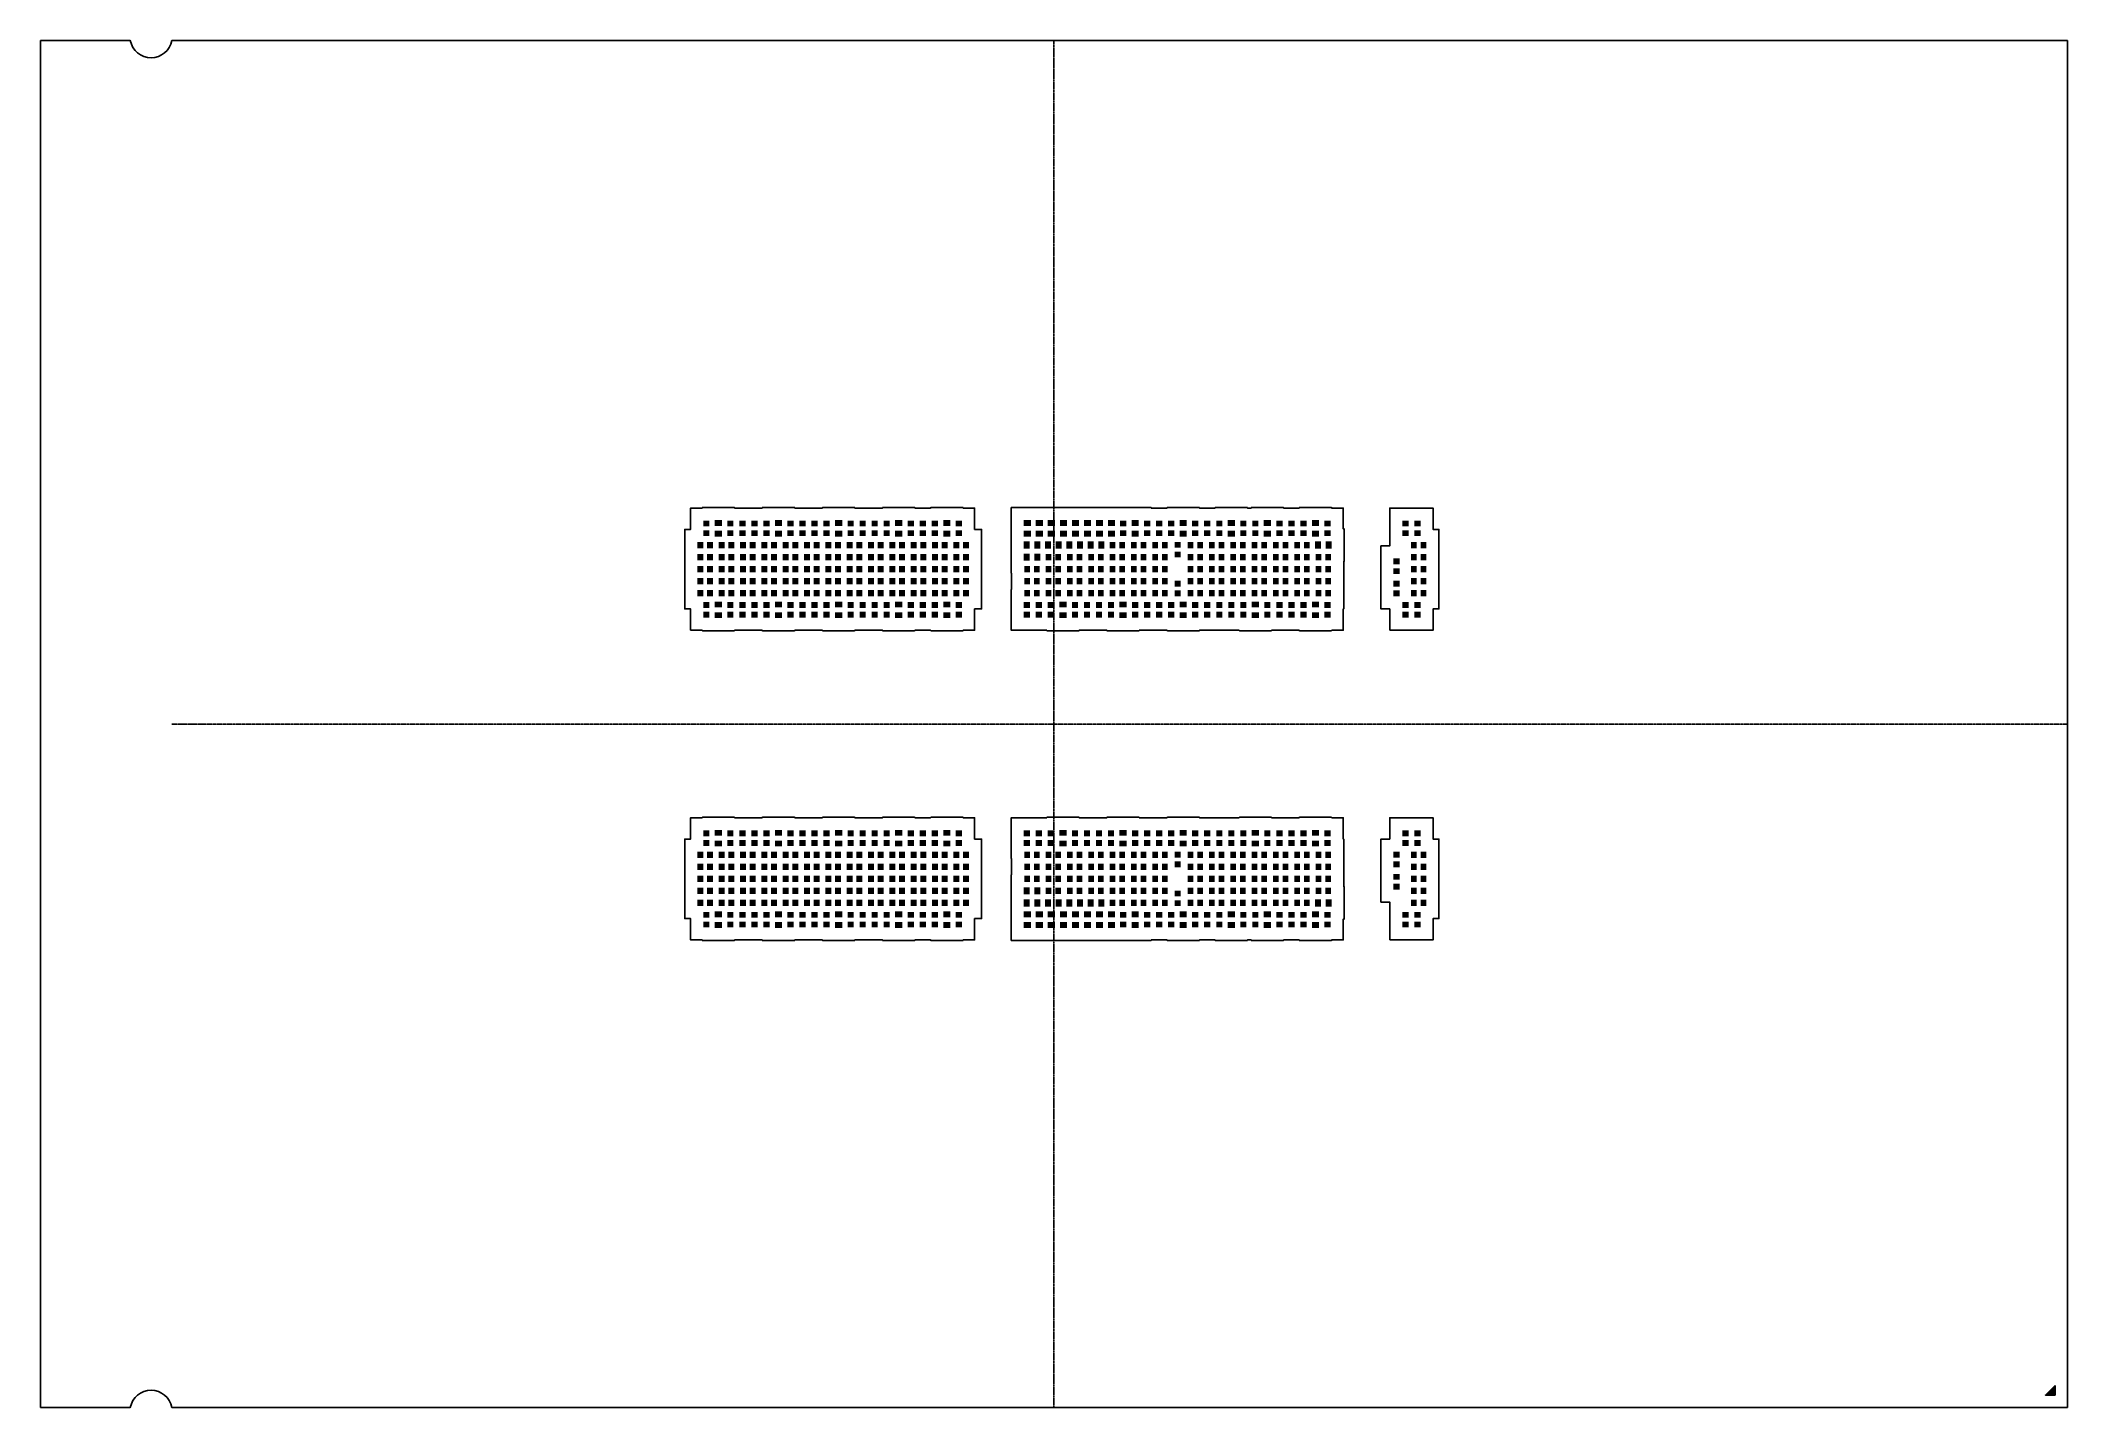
# Model space of a CAD drawing. Extents: x -52250 to 52250, y -35250 to 35250.
import ezdxf

# ---------------------------------------------------------------- set-up
doc = ezdxf.new("R2010")
doc.units = 0
doc.header["$MEASUREMENT"] = 0
doc.linetypes.add('CENTER2', pattern=[1.125, 0.75, -0.125, 0.125, -0.125])
doc.layers.get('0').update_dxf_attribs({"linetype": 'CONTINUOUS'})
for name, color, linetype in [('jigstreet', 7, 'Continuous'), ('PKG_OUTLINE', 81, 'CONTINUOUS'), ('SOLDERMASK_PADS_BTM', 12, 'CONTINUOUS')]:
    doc.layers.add(name, color=color, linetype=linetype)

# ---------------------------------------------------------------- blocks, each defined once
blk = doc.blocks.new('*U0')
at = {"color": 0, "linetype": 'CENTER2', "transparency": 16777216}
blk.add_line((0, -35250.12), (0, 35250.12), dxfattribs=at)
blk = doc.blocks.new('*U1')
at = {"color": 0, "linetype": 'CENTER2', "transparency": 16777216}
blk.add_line((48864.373, 0), (-48864.373, 0), dxfattribs=at)

msp = doc.modelspace()

# ---------------------------------------------------------------- hatches: boundary and pattern name
at = {"layer": 'SOLDERMASK_PADS_BTM'}
msp.add_hatch(color=256, dxfattribs=at).paths.add_polyline_path([(51610, -34110), (51610, -34610), (51110, -34610)], flags=0)

# ---------------------------------------------------------------- linework, layer by layer
at = {"layer": 'jigstreet'}
for points in [[(-18733, 4839), (-18734, 4863), (-18734, 5363), (-18734, 5938), (-19009, 5938), (-19033, 5939), (-19034, 5963), (-19034, 6583), (-19034, 7203), (-19034, 7533), (-19034, 7823), (-19034, 8153), (-19034, 8443), (-19034, 8773), (-19034, 9393), (-19034, 10013), (-19033, 10037), (-19009, 10038), (-18734, 10038), (-18734, 10613), (-18734, 11113), (-18733, 11137), (-18709, 11138), (-18139, 11138), (-18139, 11138), (-18138, 11162), (-18114, 11163), (-16494, 11163), (-16470, 11162), (-16469, 11138), (-16469, 11138), (-16229, 11138), (-15899, 11138), (-15609, 11138), (-15279, 11138), (-15039, 11138), (-15039, 11138), (-15038, 11162), (-15014, 11163), (-13394, 11163), (-13370, 11162), (-13369, 11138), (-13369, 11138), (-13129, 11138), (-12799, 11138), (-12509, 11138), (-12179, 11138), (-11939, 11138), (-11939, 11138), (-11938, 11162), (-11914, 11163), (-10294, 11163), (-10270, 11162), (-10269, 11138), (-10269, 11138), (-10029, 11138), (-9699, 11138), (-9409, 11138), (-9079, 11138), (-8839, 11138), (-8839, 11138), (-8838, 11162), (-8814, 11163), (-7194, 11163), (-7170, 11162), (-7169, 11138), (-7169, 11138), (-6929, 11138), (-6599, 11138), (-6359, 11138), (-6359, 11138), (-6358, 11162), (-6334, 11163), (-4714, 11163), (-4690, 11162), (-4689, 11138), (-4689, 11138), (-4119, 11138), (-4095, 11137), (-4094, 11113), (-4094, 10613), (-4094, 10038), (-3759, 10038), (-3735, 10037), (-3734, 10013), (-3734, 9393), (-3734, 8773), (-3734, 8443), (-3734, 8153), (-3734, 7823), (-3734, 7533), (-3734, 7203), (-3734, 6583), (-3734, 5963), (-3735, 5939), (-3759, 5938), (-4094, 5938), (-4094, 5363), (-4094, 4863), (-4095, 4839), (-4119, 4838), (-4689, 4838), (-4689, 4838), (-4690, 4814), (-4714, 4813), (-6334, 4813), (-6358, 4814), (-6359, 4838), (-6359, 4838), (-6599, 4838), (-6929, 4838), (-7169, 4838), (-7169, 4838), (-7170, 4814), (-7194, 4813), (-8814, 4813), (-8838, 4814), (-8839, 4838), (-8839, 4838), (-9079, 4838), (-9409, 4838), (-9699, 4838), (-10029, 4838), (-10269, 4838), (-10269, 4838), (-10270, 4814), (-10294, 4813), (-11914, 4813), (-11938, 4814), (-11939, 4838), (-11939, 4838), (-12179, 4838), (-12509, 4838), (-12799, 4838), (-13129, 4838), (-13369, 4838), (-13369, 4838), (-13370, 4814), (-13394, 4813), (-15014, 4813), (-15038, 4814), (-15039, 4838), (-15039, 4838), (-15279, 4838), (-15609, 4838), (-15899, 4838), (-16229, 4838), (-16469, 4838), (-16469, 4838), (-16470, 4814), (-16494, 4813), (-18114, 4813), (-18138, 4814), (-18139, 4838), (-18139, 4838), (-18709, 4838), (-18733, 4839)], [(-1564, 4838), (-2184, 4838), (-2208, 4839), (-2209, 4863), (-2209, 5363), (-2209, 6413), (-2209, 6913), (-2208, 6937), (-2184, 6938), (-2184, 6938), (-2184, 7203), (-2184, 7533), (-2184, 7773), (-2184, 7773), (-2208, 7774), (-2209, 7798), (-2209, 8418), (-2209, 9038), (-2209, 9418), (-2209, 9588), (-2209, 10038), (-2209, 10588), (-2209, 11138), (-2208, 11162), (-2184, 11163), (-1564, 11163), (-944, 11163), (-564, 11163), (-324, 11163), (56, 11163), (296, 11163), (676, 11163), (916, 11163), (1296, 11163), (1536, 11163), (1916, 11163), (2156, 11163), (2536, 11163), (3156, 11163), (3371, 11163), (3776, 11163), (4991, 11163), (5015, 11162), (5016, 11138), (5016, 11138), (5256, 11138), (5586, 11138), (5826, 11138), (5826, 11138), (5827, 11162), (5851, 11163), (7471, 11163), (7495, 11162), (7496, 11138), (7496, 11138), (7736, 11138), (8066, 11138), (8306, 11138), (8306, 11138), (8307, 11162), (8331, 11163), (9951, 11163), (9975, 11162), (9976, 11138), (9976, 11138), (10166, 11138), (10166, 11138), (10167, 11162), (10191, 11163), (11811, 11163), (11835, 11162), (11836, 11138), (11836, 11138), (12076, 11138), (12406, 11138), (12646, 11138), (12646, 11138), (12647, 11162), (12671, 11163), (14291, 11163), (14315, 11162), (14316, 11138), (14316, 11138), (14886, 11138), (14910, 11137), (14911, 11113), (14911, 10613), (14911, 10063), (14936, 10063), (14960, 10062), (14961, 10038), (14961, 8418), (14960, 8394), (14936, 8393), (14936, 8393), (14936, 8153), (14936, 7823), (14936, 7533), (14936, 7203), (14936, 6583), (14936, 5963), (14935, 5939), (14911, 5938), (14911, 5938), (14911, 5363), (14911, 4863), (14910, 4839), (14886, 4838), (14316, 4838), (14316, 4838), (14315, 4814), (14291, 4813), (12671, 4813), (12647, 4814), (12646, 4838), (12646, 4838), (12406, 4838), (12076, 4838), (11786, 4838), (11456, 4838), (11216, 4838), (11216, 4838), (11215, 4814), (11191, 4813), (9571, 4813), (9547, 4814), (9546, 4838), (9546, 4838), (9306, 4838), (8976, 4838), (8686, 4838), (8356, 4838), (8066, 4838), (7736, 4838), (7496, 4838), (7496, 4838), (7495, 4814), (7471, 4813), (5851, 4813), (5827, 4814), (5826, 4838), (5826, 4838), (5586, 4838), (5256, 4838), (4966, 4838), (4636, 4838), (4396, 4838), (4396, 4838), (4395, 4814), (4371, 4813), (2751, 4813), (2727, 4814), (2726, 4838), (2726, 4838), (2486, 4838), (2156, 4838), (1866, 4838), (1536, 4838), (1296, 4838), (1296, 4838), (1295, 4814), (1271, 4813), (-349, 4813), (-373, 4814), (-374, 4838), (-374, 4838), (-614, 4838), (-944, 4838), (-1564, 4838)], [(17309, 4836), (17308, 4860), (17308, 5360), (17308, 5938), (16877, 5938), (16853, 5939), (16852, 5963), (16852, 6463), (16852, 7111), (16852, 7513), (16852, 7611), (16852, 8013), (16852, 8661), (16852, 9161), (16853, 9185), (16877, 9186), (17308, 9186), (17308, 9563), (17308, 10613), (17308, 11113), (17309, 11137), (17333, 11138), (17953, 11138), (18903, 11138), (19523, 11138), (19547, 11137), (19548, 11113), (19548, 10613), (19548, 10038), (19823, 10038), (19847, 10037), (19848, 10013), (19848, 9393), (19848, 8773), (19848, 8443), (19848, 8153), (19848, 7823), (19848, 7533), (19848, 7203), (19848, 6583), (19848, 5963), (19847, 5939), (19823, 5938), (19548, 5938), (19548, 5360), (19548, 4860), (19547, 4836), (19523, 4835), (18903, 4835), (17953, 4835), (17333, 4835), (17309, 4836)], [(-16229, -11138), (-16469, -11138), (-16469, -11138), (-16470, -11162), (-16494, -11163), (-18114, -11163), (-18138, -11162), (-18139, -11138), (-18139, -11138), (-18709, -11138), (-18733, -11137), (-18734, -11113), (-18734, -10613), (-18734, -10038), (-19009, -10038), (-19033, -10037), (-19034, -10013), (-19034, -9393), (-19034, -8773), (-19034, -8443), (-19034, -8153), (-19034, -7823), (-19034, -7533), (-19034, -7203), (-19034, -6583), (-19034, -5963), (-19033, -5939), (-19009, -5938), (-18734, -5938), (-18734, -5363), (-18734, -4863), (-18733, -4839), (-18709, -4838), (-18139, -4838), (-18139, -4838), (-18138, -4814), (-18114, -4813), (-16494, -4813), (-16470, -4814), (-16469, -4838), (-16469, -4838), (-16229, -4838), (-15899, -4838), (-15609, -4838), (-15279, -4838), (-15039, -4838), (-15039, -4838), (-15038, -4814), (-15014, -4813), (-13394, -4813), (-13370, -4814), (-13369, -4838), (-13369, -4838), (-13129, -4838), (-12799, -4838), (-12509, -4838), (-12179, -4838), (-11939, -4838), (-11939, -4838), (-11938, -4814), (-11914, -4813), (-10294, -4813), (-10270, -4814), (-10269, -4838), (-10269, -4838), (-10029, -4838), (-9699, -4838), (-9409, -4838), (-9079, -4838), (-8839, -4838), (-8839, -4838), (-8838, -4814), (-8814, -4813), (-7194, -4813), (-7170, -4814), (-7169, -4838), (-7169, -4838), (-6929, -4838), (-6599, -4838), (-6359, -4838), (-6359, -4838), (-6358, -4814), (-6334, -4813), (-4714, -4813), (-4690, -4814), (-4689, -4838), (-4689, -4838), (-4119, -4838), (-4095, -4839), (-4094, -4863), (-4094, -5363), (-4094, -5938), (-3759, -5938), (-3735, -5939), (-3734, -5963), (-3734, -6583), (-3734, -7203), (-3734, -7533), (-3734, -7823), (-3734, -8153), (-3734, -8443), (-3734, -8773), (-3734, -9393), (-3734, -10013), (-3735, -10037), (-3759, -10038), (-4094, -10038), (-4094, -10613), (-4094, -11113), (-4095, -11137), (-4119, -11138), (-4689, -11138), (-4689, -11138), (-4690, -11162), (-4714, -11163), (-6334, -11163), (-6358, -11162), (-6359, -11138), (-6359, -11138), (-6599, -11138), (-6929, -11138), (-7169, -11138), (-7169, -11138), (-7170, -11162), (-7194, -11163), (-8814, -11163), (-8838, -11162), (-8839, -11138), (-8839, -11138), (-9079, -11138), (-9409, -11138), (-9699, -11138), (-10029, -11138), (-10269, -11138), (-10269, -11138), (-10270, -11162), (-10294, -11163), (-11914, -11163), (-11938, -11162), (-11939, -11138), (-11939, -11138), (-12179, -11138), (-12509, -11138), (-12799, -11138), (-13129, -11138), (-13369, -11138), (-13369, -11138), (-13370, -11162), (-13394, -11163), (-15014, -11163), (-15038, -11162), (-15039, -11138), (-15039, -11138), (-15279, -11138), (-15609, -11138), (-15899, -11138), (-16229, -11138)], [(296, -11163), (56, -11163), (-324, -11163), (-564, -11163), (-944, -11163), (-1564, -11163), (-2184, -11163), (-2208, -11162), (-2209, -11138), (-2209, -10588), (-2209, -10038), (-2209, -9588), (-2209, -9418), (-2209, -9038), (-2209, -8418), (-2209, -7798), (-2208, -7774), (-2184, -7773), (-2184, -7773), (-2184, -7533), (-2184, -7203), (-2184, -6938), (-2184, -6938), (-2208, -6937), (-2209, -6913), (-2209, -6413), (-2209, -5363), (-2209, -4863), (-2208, -4839), (-2184, -4838), (-1564, -4838), (-944, -4838), (-614, -4838), (-374, -4838), (-374, -4838), (-373, -4814), (-349, -4813), (1271, -4813), (1295, -4814), (1296, -4838), (1296, -4838), (1536, -4838), (1866, -4838), (2156, -4838), (2486, -4838), (2726, -4838), (2726, -4838), (2727, -4814), (2751, -4813), (4371, -4813), (4395, -4814), (4396, -4838), (4396, -4838), (4636, -4838), (4966, -4838), (5256, -4838), (5586, -4838), (5826, -4838), (5826, -4838), (5827, -4814), (5851, -4813), (7471, -4813), (7495, -4814), (7496, -4838), (7496, -4838), (7736, -4838), (8066, -4838), (8356, -4838), (8686, -4838), (8976, -4838), (9306, -4838), (9546, -4838), (9546, -4838), (9547, -4814), (9571, -4813), (11191, -4813), (11215, -4814), (11216, -4838), (11216, -4838), (11456, -4838), (11786, -4838), (12076, -4838), (12406, -4838), (12646, -4838), (12646, -4838), (12647, -4814), (12671, -4813), (14291, -4813), (14315, -4814), (14316, -4838), (14316, -4838), (14886, -4838), (14910, -4839), (14911, -4863), (14911, -5363), (14911, -5938), (14911, -5938), (14935, -5939), (14936, -5963), (14936, -6583), (14936, -7203), (14936, -7533), (14936, -7823), (14936, -8153), (14936, -8393), (14936, -8393), (14960, -8394), (14961, -8418), (14961, -10038), (14960, -10062), (14936, -10063), (14911, -10063), (14911, -10613), (14911, -11113), (14910, -11137), (14886, -11138), (14316, -11138), (14316, -11138), (14315, -11162), (14291, -11163), (12671, -11163), (12647, -11162), (12646, -11138), (12646, -11138), (12406, -11138), (12076, -11138), (11836, -11138), (11836, -11138), (11835, -11162), (11811, -11163), (10191, -11163), (10167, -11162), (10166, -11138), (10166, -11138), (9976, -11138), (9976, -11138), (9975, -11162), (9951, -11163), (8331, -11163), (8307, -11162), (8306, -11138), (8306, -11138), (8066, -11138), (7736, -11138), (7496, -11138), (7496, -11138), (7495, -11162), (7471, -11163), (5851, -11163), (5827, -11162), (5826, -11138), (5826, -11138), (5586, -11138), (5256, -11138), (5016, -11138), (5016, -11138), (5015, -11162), (4991, -11163), (3776, -11163), (3371, -11163), (3156, -11163), (2536, -11163), (2156, -11163), (1916, -11163), (1536, -11163), (1296, -11163), (916, -11163), (676, -11163), (296, -11163)], [(17309, -11137), (17308, -11113), (17308, -10613), (17308, -9563), (17308, -9186), (16877, -9186), (16853, -9185), (16852, -9161), (16852, -8661), (16852, -8013), (16852, -7611), (16852, -7513), (16852, -7111), (16852, -6463), (16852, -5963), (16853, -5939), (16877, -5938), (17308, -5938), (17308, -5363), (17308, -4863), (17309, -4839), (17333, -4838), (17953, -4838), (18903, -4838), (19523, -4838), (19547, -4839), (19548, -4863), (19548, -5363), (19548, -5938), (19823, -5938), (19847, -5939), (19848, -5963), (19848, -6583), (19848, -7203), (19848, -7533), (19848, -7823), (19848, -8153), (19848, -8443), (19848, -8773), (19848, -9393), (19848, -10013), (19847, -10037), (19823, -10038), (19548, -10038), (19548, -10613), (19548, -11113), (19547, -11137), (19523, -11138), (18903, -11138), (17953, -11138), (17333, -11138), (17309, -11137)]]:
    msp.add_lwpolyline(points, dxfattribs=at)
at = {"layer": 'PKG_OUTLINE'}
msp.add_lwpolyline([(-45479, -35250), (52250, -35250), (52250, 35250), (-45479, 35250, -0.830616), (-47621, 35250), (-52250, 35250), (-52250, -35250), (-47621, -35250, -0.830616)], format="xyb", close=True, dxfattribs=at)
at = {"layer": 'SOLDERMASK_PADS_BTM'}
msp.add_lwpolyline([(51610, -34110), (51610, -34610), (51110, -34610)], close=True, dxfattribs=at)
for points in [[(-18084, 10188), (-17764, 10188), (-18084, 10488), (-17764, 10488)], [(-17489, 10213), (-17119, 10213), (-17489, 10513), (-17119, 10513)], [(-16844, 10188), (-16524, 10188), (-16844, 10488), (-16524, 10488)], [(-16224, 10188), (-15904, 10188), (-16224, 10488), (-15904, 10488)], [(-15604, 10188), (-15284, 10188), (-15604, 10488), (-15284, 10488)], [(-14984, 10188), (-14664, 10188), (-14984, 10488), (-14664, 10488)], [(-14389, 10213), (-14019, 10213), (-14389, 10513), (-14019, 10513)], [(-13744, 10188), (-13424, 10188), (-13744, 10488), (-13424, 10488)], [(-13124, 10188), (-12804, 10188), (-13124, 10488), (-12804, 10488)], [(-12504, 10188), (-12184, 10188), (-12504, 10488), (-12184, 10488)], [(-11884, 10188), (-11564, 10188), (-11884, 10488), (-11564, 10488)], [(-11289, 10213), (-10919, 10213), (-11289, 10513), (-10919, 10513)], [(-10644, 10188), (-10324, 10188), (-10644, 10488), (-10324, 10488)], [(-10024, 10188), (-9704, 10188), (-10024, 10488), (-9704, 10488)], [(-9404, 10188), (-9084, 10188), (-9404, 10488), (-9084, 10488)], [(-8784, 10188), (-8464, 10188), (-8784, 10488), (-8464, 10488)], [(-8189, 10213), (-7819, 10213), (-8189, 10513), (-7819, 10513)], [(-7544, 10188), (-7224, 10188), (-7544, 10488), (-7224, 10488)], [(-6924, 10188), (-6604, 10188), (-6924, 10488), (-6604, 10488)], [(-6304, 10188), (-5984, 10188), (-6304, 10488), (-5984, 10488)], [(-5709, 10213), (-5339, 10213), (-5709, 10513), (-5339, 10513)], [(-5064, 10188), (-4744, 10188), (-5064, 10488), (-4744, 10488)], [(-1559, 10213), (-1189, 10213), (-1559, 10513), (-1189, 10513)], [(-939, 10213), (-569, 10213), (-939, 10513), (-569, 10513)], [(-319, 10213), (51, 10213), (-319, 10513), (51, 10513)], [(301, 10213), (671, 10213), (301, 10513), (671, 10513)], [(921, 10213), (1291, 10213), (921, 10513), (1291, 10513)], [(1541, 10213), (1911, 10213), (1541, 10513), (1911, 10513)], [(2161, 10213), (2531, 10213), (2161, 10513), (2531, 10513)], [(2781, 10213), (3151, 10213), (2781, 10513), (3151, 10513)], [(3401, 10188), (3721, 10188), (3401, 10488), (3721, 10488)], [(3996, 10213), (4366, 10213), (3996, 10513), (4366, 10513)], [(4641, 10188), (4961, 10188), (4641, 10488), (4961, 10488)], [(5261, 10188), (5581, 10188), (5261, 10488), (5581, 10488)], [(5881, 10188), (6201, 10188), (5881, 10488), (6201, 10488)], [(6476, 10213), (6846, 10213), (6476, 10513), (6846, 10513)], [(7121, 10188), (7441, 10188), (7121, 10488), (7441, 10488)], [(7741, 10188), (8061, 10188), (7741, 10488), (8061, 10488)], [(8361, 10188), (8681, 10188), (8361, 10488), (8681, 10488)], [(8956, 10213), (9326, 10213), (8956, 10513), (9326, 10513)], [(9601, 10188), (9921, 10188), (9601, 10488), (9921, 10488)], [(10221, 10188), (10541, 10188), (10221, 10488), (10541, 10488)], [(10816, 10213), (11186, 10213), (10816, 10513), (11186, 10513)], [(11461, 10188), (11781, 10188), (11461, 10488), (11781, 10488)], [(12081, 10188), (12401, 10188), (12081, 10488), (12401, 10488)], [(12701, 10188), (13021, 10188), (12701, 10488), (13021, 10488)], [(13296, 10213), (13666, 10213), (13296, 10513), (13666, 10513)], [(13941, 10188), (14261, 10188), (13941, 10488), (14261, 10488)], [(17958, 10188), (18278, 10188), (17958, 10488), (18278, 10488)], [(18578, 10188), (18898, 10188), (18578, 10488), (18898, 10488)], [(-18084, 9688), (-17764, 9688), (-18084, 9988), (-17764, 9988)], [(-17489, 9663), (-17119, 9663), (-17489, 9963), (-17119, 9963)], [(-16844, 9688), (-16524, 9688), (-16844, 9988), (-16524, 9988)], [(-16224, 9688), (-15904, 9688), (-16224, 9988), (-15904, 9988)], [(-15604, 9688), (-15284, 9688), (-15604, 9988), (-15284, 9988)], [(-14984, 9688), (-14664, 9688), (-14984, 9988), (-14664, 9988)], [(-14389, 9663), (-14019, 9663), (-14389, 9963), (-14019, 9963)], [(-13744, 9688), (-13424, 9688), (-13744, 9988), (-13424, 9988)], [(-13124, 9688), (-12804, 9688), (-13124, 9988), (-12804, 9988)], [(-12504, 9688), (-12184, 9688), (-12504, 9988), (-12184, 9988)], [(-11884, 9688), (-11564, 9688), (-11884, 9988), (-11564, 9988)], [(-11289, 9663), (-10919, 9663), (-11289, 9963), (-10919, 9963)], [(-10644, 9688), (-10324, 9688), (-10644, 9988), (-10324, 9988)], [(-10024, 9688), (-9704, 9688), (-10024, 9988), (-9704, 9988)], [(-9404, 9688), (-9084, 9688), (-9404, 9988), (-9084, 9988)], [(-8784, 9688), (-8464, 9688), (-8784, 9988), (-8464, 9988)], [(-8189, 9663), (-7819, 9663), (-8189, 9963), (-7819, 9963)], [(-7544, 9688), (-7224, 9688), (-7544, 9988), (-7224, 9988)], [(-6924, 9688), (-6604, 9688), (-6924, 9988), (-6604, 9988)], [(-6304, 9688), (-5984, 9688), (-6304, 9988), (-5984, 9988)], [(-5709, 9663), (-5339, 9663), (-5709, 9963), (-5339, 9963)], [(-5064, 9688), (-4744, 9688), (-5064, 9988), (-4744, 9988)], [(-1559, 9663), (-1189, 9663), (-1559, 9963), (-1189, 9963)], [(-1559, 9043), (-1259, 9043), (-1559, 9413), (-1259, 9413)], [(-1009, 9043), (-709, 9043), (-1009, 9413), (-709, 9413)], [(-939, 9663), (-569, 9663), (-939, 9963), (-569, 9963)], [(-459, 9043), (-159, 9043), (-459, 9413), (-159, 9413)], [(-319, 9663), (51, 9663), (-319, 9963), (51, 9963)], [(91, 9043), (391, 9043), (91, 9413), (391, 9413)], [(301, 9663), (671, 9663), (301, 9963), (671, 9963)], [(641, 9043), (941, 9043), (641, 9413), (941, 9413)], [(921, 9663), (1291, 9663), (921, 9963), (1291, 9963)], [(1191, 9043), (1491, 9043), (1191, 9413), (1491, 9413)], [(1541, 9663), (1911, 9663), (1541, 9963), (1911, 9963)], [(1741, 9043), (2041, 9043), (1741, 9413), (2041, 9413)], [(2161, 9663), (2531, 9663), (2161, 9963), (2531, 9963)], [(2291, 9043), (2591, 9043), (2291, 9413), (2591, 9413)], [(2781, 9663), (3151, 9663), (2781, 9963), (3151, 9963)], [(3401, 9688), (3721, 9688), (3401, 9988), (3721, 9988)], [(3996, 9663), (4366, 9663), (3996, 9963), (4366, 9963)], [(4641, 9688), (4961, 9688), (4641, 9988), (4961, 9988)], [(5261, 9688), (5581, 9688), (5261, 9988), (5581, 9988)], [(5881, 9688), (6201, 9688), (5881, 9988), (6201, 9988)], [(6476, 9663), (6846, 9663), (6476, 9963), (6846, 9963)], [(7121, 9688), (7441, 9688), (7121, 9988), (7441, 9988)], [(7741, 9688), (8061, 9688), (7741, 9988), (8061, 9988)], [(8361, 9688), (8681, 9688), (8361, 9988), (8681, 9988)], [(8956, 9663), (9326, 9663), (8956, 9963), (9326, 9963)], [(9601, 9688), (9921, 9688), (9601, 9988), (9921, 9988)], [(10221, 9688), (10541, 9688), (10221, 9988), (10541, 9988)], [(10816, 9663), (11186, 9663), (10816, 9963), (11186, 9963)], [(11461, 9688), (11781, 9688), (11461, 9988), (11781, 9988)], [(12081, 9688), (12401, 9688), (12081, 9988), (12401, 9988)], [(12701, 9688), (13021, 9688), (12701, 9988), (13021, 9988)], [(13296, 9663), (13666, 9663), (13296, 9963), (13666, 9963)], [(13461, 9043), (13761, 9043), (13461, 9413), (13761, 9413)], [(13941, 9688), (14261, 9688), (13941, 9988), (14261, 9988)], [(14011, 9043), (14311, 9043), (14011, 9413), (14311, 9413)], [(17958, 9688), (18278, 9688), (17958, 9988), (18278, 9988)], [(18578, 9688), (18898, 9688), (18578, 9988), (18898, 9988)], [(-18384, 9068), (-18084, 9068), (-18384, 9388), (-18084, 9388)], [(-18384, 8448), (-18084, 8448), (-18384, 8768), (-18084, 8768)], [(-17884, 9068), (-17584, 9068), (-17884, 9388), (-17584, 9388)], [(-17884, 8448), (-17584, 8448), (-17884, 8768), (-17584, 8768)], [(-17284, 9068), (-16984, 9068), (-17284, 9388), (-16984, 9388)], [(-17284, 8448), (-16984, 8448), (-17284, 8768), (-16984, 8768)], [(-16784, 9068), (-16484, 9068), (-16784, 9388), (-16484, 9388)], [(-16784, 8448), (-16484, 8448), (-16784, 8768), (-16484, 8768)], [(-16184, 9068), (-15884, 9068), (-16184, 9388), (-15884, 9388)], [(-16184, 8448), (-15884, 8448), (-16184, 8768), (-15884, 8768)], [(-15684, 9068), (-15384, 9068), (-15684, 9388), (-15384, 9388)], [(-15684, 8448), (-15384, 8448), (-15684, 8768), (-15384, 8768)], [(-15084, 9068), (-14784, 9068), (-15084, 9388), (-14784, 9388)], [(-15084, 8448), (-14784, 8448), (-15084, 8768), (-14784, 8768)], [(-14584, 9068), (-14284, 9068), (-14584, 9388), (-14284, 9388)], [(-14584, 8448), (-14284, 8448), (-14584, 8768), (-14284, 8768)], [(-13984, 9068), (-13684, 9068), (-13984, 9388), (-13684, 9388)], [(-13984, 8448), (-13684, 8448), (-13984, 8768), (-13684, 8768)], [(-13484, 9068), (-13184, 9068), (-13484, 9388), (-13184, 9388)], [(-13484, 8448), (-13184, 8448), (-13484, 8768), (-13184, 8768)], [(-12884, 9068), (-12584, 9068), (-12884, 9388), (-12584, 9388)], [(-12884, 8448), (-12584, 8448), (-12884, 8768), (-12584, 8768)], [(-12384, 9068), (-12084, 9068), (-12384, 9388), (-12084, 9388)], [(-12384, 8448), (-12084, 8448), (-12384, 8768), (-12084, 8768)], [(-11784, 9068), (-11484, 9068), (-11784, 9388), (-11484, 9388)], [(-11784, 8448), (-11484, 8448), (-11784, 8768), (-11484, 8768)], [(-11284, 9068), (-10984, 9068), (-11284, 9388), (-10984, 9388)], [(-11284, 8448), (-10984, 8448), (-11284, 8768), (-10984, 8768)], [(-10684, 9068), (-10384, 9068), (-10684, 9388), (-10384, 9388)], [(-10684, 8448), (-10384, 8448), (-10684, 8768), (-10384, 8768)], [(-10184, 9068), (-9884, 9068), (-10184, 9388), (-9884, 9388)], [(-10184, 8448), (-9884, 8448), (-10184, 8768), (-9884, 8768)], [(-9584, 9068), (-9284, 9068), (-9584, 9388), (-9284, 9388)], [(-9584, 8448), (-9284, 8448), (-9584, 8768), (-9284, 8768)], [(-9084, 9068), (-8784, 9068), (-9084, 9388), (-8784, 9388)], [(-9084, 8448), (-8784, 8448), (-9084, 8768), (-8784, 8768)], [(-8484, 9068), (-8184, 9068), (-8484, 9388), (-8184, 9388)], [(-8484, 8448), (-8184, 8448), (-8484, 8768), (-8184, 8768)], [(-7984, 9068), (-7684, 9068), (-7984, 9388), (-7684, 9388)], [(-7984, 8448), (-7684, 8448), (-7984, 8768), (-7684, 8768)], [(-7384, 9068), (-7084, 9068), (-7384, 9388), (-7084, 9388)], [(-7384, 8448), (-7084, 8448), (-7384, 8768), (-7084, 8768)], [(-6884, 9068), (-6584, 9068), (-6884, 9388), (-6584, 9388)], [(-6884, 8448), (-6584, 8448), (-6884, 8768), (-6584, 8768)], [(-6284, 9068), (-5984, 9068), (-6284, 9388), (-5984, 9388)], [(-6284, 8448), (-5984, 8448), (-6284, 8768), (-5984, 8768)], [(-5784, 9068), (-5484, 9068), (-5784, 9388), (-5484, 9388)], [(-5784, 8448), (-5484, 8448), (-5784, 8768), (-5484, 8768)], [(-5184, 9068), (-4884, 9068), (-5184, 9388), (-4884, 9388)], [(-5184, 8448), (-4884, 8448), (-5184, 8768), (-4884, 8768)], [(-4684, 9068), (-4384, 9068), (-4684, 9388), (-4384, 9388)], [(-4684, 8448), (-4384, 8448), (-4684, 8768), (-4384, 8768)], [(-1559, 8423), (-1259, 8423), (-1559, 8793), (-1259, 8793)], [(-1009, 8423), (-709, 8423), (-1009, 8793), (-709, 8793)], [(-434, 8448), (-134, 8448), (-434, 8768), (-134, 8768)], [(66, 8448), (366, 8448), (66, 8768), (366, 8768)], [(666, 8448), (966, 8448), (666, 8768), (966, 8768)], [(1166, 8448), (1466, 8448), (1166, 8768), (1466, 8768)], [(1766, 8448), (2066, 8448), (1766, 8768), (2066, 8768)], [(2266, 8448), (2566, 8448), (2266, 8768), (2566, 8768)], [(2866, 9068), (3166, 9068), (2866, 9388), (3166, 9388)], [(2866, 8448), (3166, 8448), (2866, 8768), (3166, 8768)], [(3366, 9068), (3666, 9068), (3366, 9388), (3666, 9388)], [(3366, 8448), (3666, 8448), (3366, 8768), (3666, 8768)], [(3966, 9068), (4266, 9068), (3966, 9388), (4266, 9388)], [(3966, 8448), (4266, 8448), (3966, 8768), (4266, 8768)], [(4466, 9068), (4766, 9068), (4466, 9388), (4766, 9388)], [(4466, 8448), (4766, 8448), (4466, 8768), (4766, 8768)], [(5066, 9068), (5366, 9068), (5066, 9388), (5366, 9388)], [(5066, 8448), (5366, 8448), (5066, 8768), (5366, 8768)], [(5566, 9068), (5866, 9068), (5566, 9388), (5866, 9388)], [(5566, 8448), (5866, 8448), (5566, 8768), (5866, 8768)], [(6216, 9088), (6536, 9088), (6216, 9388), (6536, 9388)], [(6216, 8588), (6536, 8588), (6216, 8888), (6536, 8888)], [(6886, 9068), (7186, 9068), (6886, 9388), (7186, 9388)], [(6886, 8448), (7186, 8448), (6886, 8768), (7186, 8768)], [(7386, 9068), (7686, 9068), (7386, 9388), (7686, 9388)], [(7386, 8448), (7686, 8448), (7386, 8768), (7686, 8768)], [(7986, 9068), (8286, 9068), (7986, 9388), (8286, 9388)], [(7986, 8448), (8286, 8448), (7986, 8768), (8286, 8768)], [(8486, 9068), (8786, 9068), (8486, 9388), (8786, 9388)], [(8486, 8448), (8786, 8448), (8486, 8768), (8786, 8768)], [(9086, 9068), (9386, 9068), (9086, 9388), (9386, 9388)], [(9086, 8448), (9386, 8448), (9086, 8768), (9386, 8768)], [(9586, 9068), (9886, 9068), (9586, 9388), (9886, 9388)], [(9586, 8448), (9886, 8448), (9586, 8768), (9886, 8768)], [(10186, 9068), (10486, 9068), (10186, 9388), (10486, 9388)], [(10186, 8448), (10486, 8448), (10186, 8768), (10486, 8768)], [(10686, 9068), (10986, 9068), (10686, 9388), (10986, 9388)], [(10686, 8448), (10986, 8448), (10686, 8768), (10986, 8768)], [(11286, 9068), (11586, 9068), (11286, 9388), (11586, 9388)], [(11286, 8448), (11586, 8448), (11286, 8768), (11586, 8768)], [(11786, 9068), (12086, 9068), (11786, 9388), (12086, 9388)], [(11786, 8448), (12086, 8448), (11786, 8768), (12086, 8768)], [(12386, 9068), (12686, 9068), (12386, 9388), (12686, 9388)], [(12386, 8448), (12686, 8448), (12386, 8768), (12686, 8768)], [(12886, 9068), (13186, 9068), (12886, 9388), (13186, 9388)], [(12886, 8448), (13186, 8448), (12886, 8768), (13186, 8768)], [(13486, 8448), (13786, 8448), (13486, 8768), (13786, 8768)], [(13986, 8448), (14286, 8448), (13986, 8768), (14286, 8768)], [(17502, 8236), (17822, 8236), (17502, 8536), (17822, 8536)], [(18398, 9068), (18698, 9068), (18398, 9388), (18698, 9388)], [(18398, 8448), (18698, 8448), (18398, 8768), (18698, 8768)], [(18898, 9068), (19198, 9068), (18898, 9388), (19198, 9388)], [(18898, 8448), (19198, 8448), (18898, 8768), (19198, 8768)], [(-18384, 7828), (-18084, 7828), (-18384, 8148), (-18084, 8148)], [(-18384, 7208), (-18084, 7208), (-18384, 7528), (-18084, 7528)], [(-17884, 7828), (-17584, 7828), (-17884, 8148), (-17584, 8148)], [(-17884, 7208), (-17584, 7208), (-17884, 7528), (-17584, 7528)], [(-17284, 7828), (-16984, 7828), (-17284, 8148), (-16984, 8148)], [(-17284, 7208), (-16984, 7208), (-17284, 7528), (-16984, 7528)], [(-16784, 7828), (-16484, 7828), (-16784, 8148), (-16484, 8148)], [(-16784, 7208), (-16484, 7208), (-16784, 7528), (-16484, 7528)], [(-16184, 7828), (-15884, 7828), (-16184, 8148), (-15884, 8148)], [(-16184, 7208), (-15884, 7208), (-16184, 7528), (-15884, 7528)], [(-15684, 7828), (-15384, 7828), (-15684, 8148), (-15384, 8148)], [(-15684, 7208), (-15384, 7208), (-15684, 7528), (-15384, 7528)], [(-15084, 7828), (-14784, 7828), (-15084, 8148), (-14784, 8148)], [(-15084, 7208), (-14784, 7208), (-15084, 7528), (-14784, 7528)], [(-14584, 7828), (-14284, 7828), (-14584, 8148), (-14284, 8148)], [(-14584, 7208), (-14284, 7208), (-14584, 7528), (-14284, 7528)], [(-13984, 7828), (-13684, 7828), (-13984, 8148), (-13684, 8148)], [(-13984, 7208), (-13684, 7208), (-13984, 7528), (-13684, 7528)], [(-13484, 7828), (-13184, 7828), (-13484, 8148), (-13184, 8148)], [(-13484, 7208), (-13184, 7208), (-13484, 7528), (-13184, 7528)], [(-12884, 7828), (-12584, 7828), (-12884, 8148), (-12584, 8148)], [(-12884, 7208), (-12584, 7208), (-12884, 7528), (-12584, 7528)], [(-12384, 7828), (-12084, 7828), (-12384, 8148), (-12084, 8148)], [(-12384, 7208), (-12084, 7208), (-12384, 7528), (-12084, 7528)], [(-11784, 7828), (-11484, 7828), (-11784, 8148), (-11484, 8148)], [(-11784, 7208), (-11484, 7208), (-11784, 7528), (-11484, 7528)], [(-11284, 7828), (-10984, 7828), (-11284, 8148), (-10984, 8148)], [(-11284, 7208), (-10984, 7208), (-11284, 7528), (-10984, 7528)], [(-10684, 7828), (-10384, 7828), (-10684, 8148), (-10384, 8148)], [(-10684, 7208), (-10384, 7208), (-10684, 7528), (-10384, 7528)], [(-10184, 7828), (-9884, 7828), (-10184, 8148), (-9884, 8148)], [(-10184, 7208), (-9884, 7208), (-10184, 7528), (-9884, 7528)], [(-9584, 7828), (-9284, 7828), (-9584, 8148), (-9284, 8148)], [(-9584, 7208), (-9284, 7208), (-9584, 7528), (-9284, 7528)], [(-9084, 7828), (-8784, 7828), (-9084, 8148), (-8784, 8148)], [(-9084, 7208), (-8784, 7208), (-9084, 7528), (-8784, 7528)], [(-8484, 7828), (-8184, 7828), (-8484, 8148), (-8184, 8148)], [(-8484, 7208), (-8184, 7208), (-8484, 7528), (-8184, 7528)], [(-7984, 7828), (-7684, 7828), (-7984, 8148), (-7684, 8148)], [(-7984, 7208), (-7684, 7208), (-7984, 7528), (-7684, 7528)], [(-7384, 7828), (-7084, 7828), (-7384, 8148), (-7084, 8148)], [(-7384, 7208), (-7084, 7208), (-7384, 7528), (-7084, 7528)], [(-6884, 7828), (-6584, 7828), (-6884, 8148), (-6584, 8148)], [(-6884, 7208), (-6584, 7208), (-6884, 7528), (-6584, 7528)], [(-6284, 7828), (-5984, 7828), (-6284, 8148), (-5984, 8148)], [(-6284, 7208), (-5984, 7208), (-6284, 7528), (-5984, 7528)], [(-5784, 7828), (-5484, 7828), (-5784, 8148), (-5484, 8148)], [(-5784, 7208), (-5484, 7208), (-5784, 7528), (-5484, 7528)], [(-5184, 7828), (-4884, 7828), (-5184, 8148), (-4884, 8148)], [(-5184, 7208), (-4884, 7208), (-5184, 7528), (-4884, 7528)], [(-4684, 7828), (-4384, 7828), (-4684, 8148), (-4384, 8148)], [(-4684, 7208), (-4384, 7208), (-4684, 7528), (-4384, 7528)], [(-1534, 7828), (-1234, 7828), (-1534, 8148), (-1234, 8148)], [(-1534, 7208), (-1234, 7208), (-1534, 7528), (-1234, 7528)], [(-1034, 7828), (-734, 7828), (-1034, 8148), (-734, 8148)], [(-1034, 7208), (-734, 7208), (-1034, 7528), (-734, 7528)], [(-434, 7828), (-134, 7828), (-434, 8148), (-134, 8148)], [(-434, 7208), (-134, 7208), (-434, 7528), (-134, 7528)], [(66, 7828), (366, 7828), (66, 8148), (366, 8148)], [(66, 7208), (366, 7208), (66, 7528), (366, 7528)], [(666, 7828), (966, 7828), (666, 8148), (966, 8148)], [(666, 7208), (966, 7208), (666, 7528), (966, 7528)], [(1166, 7828), (1466, 7828), (1166, 8148), (1466, 8148)], [(1166, 7208), (1466, 7208), (1166, 7528), (1466, 7528)], [(1766, 7828), (2066, 7828), (1766, 8148), (2066, 8148)], [(1766, 7208), (2066, 7208), (1766, 7528), (2066, 7528)], [(2266, 7828), (2566, 7828), (2266, 8148), (2566, 8148)], [(2266, 7208), (2566, 7208), (2266, 7528), (2566, 7528)], [(2866, 7828), (3166, 7828), (2866, 8148), (3166, 8148)], [(2866, 7208), (3166, 7208), (2866, 7528), (3166, 7528)], [(3366, 7828), (3666, 7828), (3366, 8148), (3666, 8148)], [(3366, 7208), (3666, 7208), (3366, 7528), (3666, 7528)], [(3966, 7828), (4266, 7828), (3966, 8148), (4266, 8148)], [(3966, 7208), (4266, 7208), (3966, 7528), (4266, 7528)], [(4466, 7828), (4766, 7828), (4466, 8148), (4766, 8148)], [(4466, 7208), (4766, 7208), (4466, 7528), (4766, 7528)], [(5066, 7828), (5366, 7828), (5066, 8148), (5366, 8148)], [(5066, 7208), (5366, 7208), (5066, 7528), (5366, 7528)], [(5566, 7828), (5866, 7828), (5566, 8148), (5866, 8148)], [(5566, 7208), (5866, 7208), (5566, 7528), (5866, 7528)], [(6216, 7088), (6536, 7088), (6216, 7388), (6536, 7388)], [(6886, 7828), (7186, 7828), (6886, 8148), (7186, 8148)], [(6886, 7208), (7186, 7208), (6886, 7528), (7186, 7528)], [(7386, 7828), (7686, 7828), (7386, 8148), (7686, 8148)], [(7386, 7208), (7686, 7208), (7386, 7528), (7686, 7528)], [(7986, 7828), (8286, 7828), (7986, 8148), (8286, 8148)], [(7986, 7208), (8286, 7208), (7986, 7528), (8286, 7528)], [(8486, 7828), (8786, 7828), (8486, 8148), (8786, 8148)], [(8486, 7208), (8786, 7208), (8486, 7528), (8786, 7528)], [(9086, 7828), (9386, 7828), (9086, 8148), (9386, 8148)], [(9086, 7208), (9386, 7208), (9086, 7528), (9386, 7528)], [(9586, 7828), (9886, 7828), (9586, 8148), (9886, 8148)], [(9586, 7208), (9886, 7208), (9586, 7528), (9886, 7528)], [(10186, 7828), (10486, 7828), (10186, 8148), (10486, 8148)], [(10186, 7208), (10486, 7208), (10186, 7528), (10486, 7528)], [(10686, 7828), (10986, 7828), (10686, 8148), (10986, 8148)], [(10686, 7208), (10986, 7208), (10686, 7528), (10986, 7528)], [(11286, 7828), (11586, 7828), (11286, 8148), (11586, 8148)], [(11286, 7208), (11586, 7208), (11286, 7528), (11586, 7528)], [(11786, 7828), (12086, 7828), (11786, 8148), (12086, 8148)], [(11786, 7208), (12086, 7208), (11786, 7528), (12086, 7528)], [(12386, 7828), (12686, 7828), (12386, 8148), (12686, 8148)], [(12386, 7208), (12686, 7208), (12386, 7528), (12686, 7528)], [(12886, 7828), (13186, 7828), (12886, 8148), (13186, 8148)], [(12886, 7208), (13186, 7208), (12886, 7528), (13186, 7528)], [(13486, 7828), (13786, 7828), (13486, 8148), (13786, 8148)], [(13486, 7208), (13786, 7208), (13486, 7528), (13786, 7528)], [(13986, 7828), (14286, 7828), (13986, 8148), (14286, 8148)], [(13986, 7208), (14286, 7208), (13986, 7528), (14286, 7528)], [(17502, 7736), (17822, 7736), (17502, 8036), (17822, 8036)], [(17502, 7088), (17822, 7088), (17502, 7388), (17822, 7388)], [(18398, 7828), (18698, 7828), (18398, 8148), (18698, 8148)], [(18398, 7208), (18698, 7208), (18398, 7528), (18698, 7528)], [(18898, 7828), (19198, 7828), (18898, 8148), (19198, 8148)], [(18898, 7208), (19198, 7208), (18898, 7528), (19198, 7528)], [(-18384, 6588), (-18084, 6588), (-18384, 6908), (-18084, 6908)], [(-18084, 5988), (-17764, 5988), (-18084, 6288), (-17764, 6288)], [(-17884, 6588), (-17584, 6588), (-17884, 6908), (-17584, 6908)], [(-17489, 6013), (-17119, 6013), (-17489, 6313), (-17119, 6313)], [(-17284, 6588), (-16984, 6588), (-17284, 6908), (-16984, 6908)], [(-16844, 5988), (-16524, 5988), (-16844, 6288), (-16524, 6288)], [(-16784, 6588), (-16484, 6588), (-16784, 6908), (-16484, 6908)], [(-16224, 5988), (-15904, 5988), (-16224, 6288), (-15904, 6288)], [(-16184, 6588), (-15884, 6588), (-16184, 6908), (-15884, 6908)], [(-15684, 6588), (-15384, 6588), (-15684, 6908), (-15384, 6908)], [(-15604, 5988), (-15284, 5988), (-15604, 6288), (-15284, 6288)], [(-15084, 6588), (-14784, 6588), (-15084, 6908), (-14784, 6908)], [(-14984, 5988), (-14664, 5988), (-14984, 6288), (-14664, 6288)], [(-14584, 6588), (-14284, 6588), (-14584, 6908), (-14284, 6908)], [(-14389, 6013), (-14019, 6013), (-14389, 6313), (-14019, 6313)], [(-13984, 6588), (-13684, 6588), (-13984, 6908), (-13684, 6908)], [(-13744, 5988), (-13424, 5988), (-13744, 6288), (-13424, 6288)], [(-13484, 6588), (-13184, 6588), (-13484, 6908), (-13184, 6908)], [(-13124, 5988), (-12804, 5988), (-13124, 6288), (-12804, 6288)], [(-12884, 6588), (-12584, 6588), (-12884, 6908), (-12584, 6908)], [(-12504, 5988), (-12184, 5988), (-12504, 6288), (-12184, 6288)], [(-12384, 6588), (-12084, 6588), (-12384, 6908), (-12084, 6908)], [(-11884, 5988), (-11564, 5988), (-11884, 6288), (-11564, 6288)], [(-11784, 6588), (-11484, 6588), (-11784, 6908), (-11484, 6908)], [(-11289, 6013), (-10919, 6013), (-11289, 6313), (-10919, 6313)], [(-11284, 6588), (-10984, 6588), (-11284, 6908), (-10984, 6908)], [(-10684, 6588), (-10384, 6588), (-10684, 6908), (-10384, 6908)], [(-10644, 5988), (-10324, 5988), (-10644, 6288), (-10324, 6288)], [(-10184, 6588), (-9884, 6588), (-10184, 6908), (-9884, 6908)], [(-10024, 5988), (-9704, 5988), (-10024, 6288), (-9704, 6288)], [(-9584, 6588), (-9284, 6588), (-9584, 6908), (-9284, 6908)], [(-9404, 5988), (-9084, 5988), (-9404, 6288), (-9084, 6288)], [(-9084, 6588), (-8784, 6588), (-9084, 6908), (-8784, 6908)], [(-8784, 5988), (-8464, 5988), (-8784, 6288), (-8464, 6288)], [(-8484, 6588), (-8184, 6588), (-8484, 6908), (-8184, 6908)], [(-8189, 6013), (-7819, 6013), (-8189, 6313), (-7819, 6313)], [(-7984, 6588), (-7684, 6588), (-7984, 6908), (-7684, 6908)], [(-7544, 5988), (-7224, 5988), (-7544, 6288), (-7224, 6288)], [(-7384, 6588), (-7084, 6588), (-7384, 6908), (-7084, 6908)], [(-6924, 5988), (-6604, 5988), (-6924, 6288), (-6604, 6288)], [(-6884, 6588), (-6584, 6588), (-6884, 6908), (-6584, 6908)], [(-6304, 5988), (-5984, 5988), (-6304, 6288), (-5984, 6288)], [(-6284, 6588), (-5984, 6588), (-6284, 6908), (-5984, 6908)], [(-5784, 6588), (-5484, 6588), (-5784, 6908), (-5484, 6908)], [(-5709, 6013), (-5339, 6013), (-5709, 6313), (-5339, 6313)], [(-5184, 6588), (-4884, 6588), (-5184, 6908), (-4884, 6908)], [(-5064, 5988), (-4744, 5988), (-5064, 6288), (-4744, 6288)], [(-4684, 6588), (-4384, 6588), (-4684, 6908), (-4384, 6908)], [(-1559, 5988), (-1239, 5988), (-1559, 6288), (-1239, 6288)], [(-1534, 6588), (-1234, 6588), (-1534, 6908), (-1234, 6908)], [(-1034, 6588), (-734, 6588), (-1034, 6908), (-734, 6908)], [(-939, 5988), (-619, 5988), (-939, 6288), (-619, 6288)], [(-434, 6588), (-134, 6588), (-434, 6908), (-134, 6908)], [(-319, 5988), (1, 5988), (-319, 6288), (1, 6288)], [(66, 6588), (366, 6588), (66, 6908), (366, 6908)], [(276, 6013), (646, 6013), (276, 6313), (646, 6313)], [(666, 6588), (966, 6588), (666, 6908), (966, 6908)], [(921, 5988), (1241, 5988), (921, 6288), (1241, 6288)], [(1166, 6588), (1466, 6588), (1166, 6908), (1466, 6908)], [(1541, 5988), (1861, 5988), (1541, 6288), (1861, 6288)], [(1766, 6588), (2066, 6588), (1766, 6908), (2066, 6908)], [(2161, 5988), (2481, 5988), (2161, 6288), (2481, 6288)], [(2266, 6588), (2566, 6588), (2266, 6908), (2566, 6908)], [(2781, 5988), (3101, 5988), (2781, 6288), (3101, 6288)], [(2866, 6588), (3166, 6588), (2866, 6908), (3166, 6908)], [(3366, 6588), (3666, 6588), (3366, 6908), (3666, 6908)], [(3376, 6013), (3746, 6013), (3376, 6313), (3746, 6313)], [(3966, 6588), (4266, 6588), (3966, 6908), (4266, 6908)], [(4021, 5988), (4341, 5988), (4021, 6288), (4341, 6288)], [(4466, 6588), (4766, 6588), (4466, 6908), (4766, 6908)], [(4641, 5988), (4961, 5988), (4641, 6288), (4961, 6288)], [(5066, 6588), (5366, 6588), (5066, 6908), (5366, 6908)], [(5261, 5988), (5581, 5988), (5261, 6288), (5581, 6288)], [(5566, 6588), (5866, 6588), (5566, 6908), (5866, 6908)], [(5881, 5988), (6201, 5988), (5881, 6288), (6201, 6288)], [(6216, 6588), (6536, 6588), (6216, 6888), (6536, 6888)], [(6476, 6013), (6846, 6013), (6476, 6313), (6846, 6313)], [(6886, 6588), (7186, 6588), (6886, 6908), (7186, 6908)], [(7121, 5988), (7441, 5988), (7121, 6288), (7441, 6288)], [(7386, 6588), (7686, 6588), (7386, 6908), (7686, 6908)], [(7741, 5988), (8061, 5988), (7741, 6288), (8061, 6288)], [(7986, 6588), (8286, 6588), (7986, 6908), (8286, 6908)], [(8361, 5988), (8681, 5988), (8361, 6288), (8681, 6288)], [(8486, 6588), (8786, 6588), (8486, 6908), (8786, 6908)], [(8981, 5988), (9301, 5988), (8981, 6288), (9301, 6288)], [(9086, 6588), (9386, 6588), (9086, 6908), (9386, 6908)], [(9586, 6588), (9886, 6588), (9586, 6908), (9886, 6908)], [(9601, 5988), (9921, 5988), (9601, 6288), (9921, 6288)], [(10186, 6588), (10486, 6588), (10186, 6908), (10486, 6908)], [(10196, 6013), (10566, 6013), (10196, 6313), (10566, 6313)], [(10686, 6588), (10986, 6588), (10686, 6908), (10986, 6908)], [(10841, 5988), (11161, 5988), (10841, 6288), (11161, 6288)], [(11286, 6588), (11586, 6588), (11286, 6908), (11586, 6908)], [(11461, 5988), (11781, 5988), (11461, 6288), (11781, 6288)], [(11786, 6588), (12086, 6588), (11786, 6908), (12086, 6908)], [(12081, 5988), (12401, 5988), (12081, 6288), (12401, 6288)], [(12386, 6588), (12686, 6588), (12386, 6908), (12686, 6908)], [(12701, 5988), (13021, 5988), (12701, 6288), (13021, 6288)], [(12886, 6588), (13186, 6588), (12886, 6908), (13186, 6908)], [(13296, 6013), (13666, 6013), (13296, 6313), (13666, 6313)], [(13486, 6588), (13786, 6588), (13486, 6908), (13786, 6908)], [(13941, 5988), (14261, 5988), (13941, 6288), (14261, 6288)], [(13986, 6588), (14286, 6588), (13986, 6908), (14286, 6908)], [(17502, 6588), (17822, 6588), (17502, 6888), (17822, 6888)], [(17958, 5985), (18278, 5985), (17958, 6285), (18278, 6285)], [(18398, 6588), (18698, 6588), (18398, 6908), (18698, 6908)], [(18578, 5985), (18898, 5985), (18578, 6285), (18898, 6285)], [(18898, 6588), (19198, 6588), (18898, 6908), (19198, 6908)], [(-18084, 5488), (-17764, 5488), (-18084, 5788), (-17764, 5788)], [(-17489, 5463), (-17119, 5463), (-17489, 5763), (-17119, 5763)], [(-16844, 5488), (-16524, 5488), (-16844, 5788), (-16524, 5788)], [(-16224, 5488), (-15904, 5488), (-16224, 5788), (-15904, 5788)], [(-15604, 5488), (-15284, 5488), (-15604, 5788), (-15284, 5788)], [(-14984, 5488), (-14664, 5488), (-14984, 5788), (-14664, 5788)], [(-14389, 5463), (-14019, 5463), (-14389, 5763), (-14019, 5763)], [(-13744, 5488), (-13424, 5488), (-13744, 5788), (-13424, 5788)], [(-13124, 5488), (-12804, 5488), (-13124, 5788), (-12804, 5788)], [(-12504, 5488), (-12184, 5488), (-12504, 5788), (-12184, 5788)], [(-11884, 5488), (-11564, 5488), (-11884, 5788), (-11564, 5788)], [(-11289, 5463), (-10919, 5463), (-11289, 5763), (-10919, 5763)], [(-10644, 5488), (-10324, 5488), (-10644, 5788), (-10324, 5788)], [(-10024, 5488), (-9704, 5488), (-10024, 5788), (-9704, 5788)], [(-9404, 5488), (-9084, 5488), (-9404, 5788), (-9084, 5788)], [(-8784, 5488), (-8464, 5488), (-8784, 5788), (-8464, 5788)], [(-8189, 5463), (-7819, 5463), (-8189, 5763), (-7819, 5763)], [(-7544, 5488), (-7224, 5488), (-7544, 5788), (-7224, 5788)], [(-6924, 5488), (-6604, 5488), (-6924, 5788), (-6604, 5788)], [(-6304, 5488), (-5984, 5488), (-6304, 5788), (-5984, 5788)], [(-5709, 5463), (-5339, 5463), (-5709, 5763), (-5339, 5763)], [(-5064, 5488), (-4744, 5488), (-5064, 5788), (-4744, 5788)], [(-1559, 5488), (-1239, 5488), (-1559, 5788), (-1239, 5788)], [(-939, 5488), (-619, 5488), (-939, 5788), (-619, 5788)], [(-319, 5488), (1, 5488), (-319, 5788), (1, 5788)], [(276, 5463), (646, 5463), (276, 5763), (646, 5763)], [(921, 5488), (1241, 5488), (921, 5788), (1241, 5788)], [(1541, 5488), (1861, 5488), (1541, 5788), (1861, 5788)], [(2161, 5488), (2481, 5488), (2161, 5788), (2481, 5788)], [(2781, 5488), (3101, 5488), (2781, 5788), (3101, 5788)], [(3376, 5463), (3746, 5463), (3376, 5763), (3746, 5763)], [(4021, 5488), (4341, 5488), (4021, 5788), (4341, 5788)], [(4641, 5488), (4961, 5488), (4641, 5788), (4961, 5788)], [(5261, 5488), (5581, 5488), (5261, 5788), (5581, 5788)], [(5881, 5488), (6201, 5488), (5881, 5788), (6201, 5788)], [(6476, 5463), (6846, 5463), (6476, 5763), (6846, 5763)], [(7121, 5488), (7441, 5488), (7121, 5788), (7441, 5788)], [(7741, 5488), (8061, 5488), (7741, 5788), (8061, 5788)], [(8361, 5488), (8681, 5488), (8361, 5788), (8681, 5788)], [(8981, 5488), (9301, 5488), (8981, 5788), (9301, 5788)], [(9601, 5488), (9921, 5488), (9601, 5788), (9921, 5788)], [(10196, 5463), (10566, 5463), (10196, 5763), (10566, 5763)], [(10841, 5488), (11161, 5488), (10841, 5788), (11161, 5788)], [(11461, 5488), (11781, 5488), (11461, 5788), (11781, 5788)], [(12081, 5488), (12401, 5488), (12081, 5788), (12401, 5788)], [(12701, 5488), (13021, 5488), (12701, 5788), (13021, 5788)], [(13296, 5463), (13666, 5463), (13296, 5763), (13666, 5763)], [(13941, 5488), (14261, 5488), (13941, 5788), (14261, 5788)], [(17958, 5485), (18278, 5485), (17958, 5785), (18278, 5785)], [(18578, 5485), (18898, 5485), (18578, 5785), (18898, 5785)], [(-18084, -5788), (-17764, -5788), (-18084, -5488), (-17764, -5488)], [(-18084, -6288), (-17764, -6288), (-18084, -5988), (-17764, -5988)], [(-17489, -5763), (-17119, -5763), (-17489, -5463), (-17119, -5463)], [(-17489, -6313), (-17119, -6313), (-17489, -6013), (-17119, -6013)], [(-16844, -5788), (-16524, -5788), (-16844, -5488), (-16524, -5488)], [(-16844, -6288), (-16524, -6288), (-16844, -5988), (-16524, -5988)], [(-16224, -5788), (-15904, -5788), (-16224, -5488), (-15904, -5488)], [(-16224, -6288), (-15904, -6288), (-16224, -5988), (-15904, -5988)], [(-15604, -5788), (-15284, -5788), (-15604, -5488), (-15284, -5488)], [(-15604, -6288), (-15284, -6288), (-15604, -5988), (-15284, -5988)], [(-14984, -5788), (-14664, -5788), (-14984, -5488), (-14664, -5488)], [(-14984, -6288), (-14664, -6288), (-14984, -5988), (-14664, -5988)], [(-14389, -5763), (-14019, -5763), (-14389, -5463), (-14019, -5463)], [(-14389, -6313), (-14019, -6313), (-14389, -6013), (-14019, -6013)], [(-13744, -5788), (-13424, -5788), (-13744, -5488), (-13424, -5488)], [(-13744, -6288), (-13424, -6288), (-13744, -5988), (-13424, -5988)], [(-13124, -5788), (-12804, -5788), (-13124, -5488), (-12804, -5488)], [(-13124, -6288), (-12804, -6288), (-13124, -5988), (-12804, -5988)], [(-12504, -5788), (-12184, -5788), (-12504, -5488), (-12184, -5488)], [(-12504, -6288), (-12184, -6288), (-12504, -5988), (-12184, -5988)], [(-11884, -5788), (-11564, -5788), (-11884, -5488), (-11564, -5488)], [(-11884, -6288), (-11564, -6288), (-11884, -5988), (-11564, -5988)], [(-11289, -5763), (-10919, -5763), (-11289, -5463), (-10919, -5463)], [(-11289, -6313), (-10919, -6313), (-11289, -6013), (-10919, -6013)], [(-10644, -5788), (-10324, -5788), (-10644, -5488), (-10324, -5488)], [(-10644, -6288), (-10324, -6288), (-10644, -5988), (-10324, -5988)], [(-10024, -5788), (-9704, -5788), (-10024, -5488), (-9704, -5488)], [(-10024, -6288), (-9704, -6288), (-10024, -5988), (-9704, -5988)], [(-9404, -5788), (-9084, -5788), (-9404, -5488), (-9084, -5488)], [(-9404, -6288), (-9084, -6288), (-9404, -5988), (-9084, -5988)], [(-8784, -5788), (-8464, -5788), (-8784, -5488), (-8464, -5488)], [(-8784, -6288), (-8464, -6288), (-8784, -5988), (-8464, -5988)], [(-8189, -5763), (-7819, -5763), (-8189, -5463), (-7819, -5463)], [(-8189, -6313), (-7819, -6313), (-8189, -6013), (-7819, -6013)], [(-7544, -5788), (-7224, -5788), (-7544, -5488), (-7224, -5488)], [(-7544, -6288), (-7224, -6288), (-7544, -5988), (-7224, -5988)], [(-6924, -5788), (-6604, -5788), (-6924, -5488), (-6604, -5488)], [(-6924, -6288), (-6604, -6288), (-6924, -5988), (-6604, -5988)], [(-6304, -5788), (-5984, -5788), (-6304, -5488), (-5984, -5488)], [(-6304, -6288), (-5984, -6288), (-6304, -5988), (-5984, -5988)], [(-5709, -5763), (-5339, -5763), (-5709, -5463), (-5339, -5463)], [(-5709, -6313), (-5339, -6313), (-5709, -6013), (-5339, -6013)], [(-5064, -5788), (-4744, -5788), (-5064, -5488), (-4744, -5488)], [(-5064, -6288), (-4744, -6288), (-5064, -5988), (-4744, -5988)], [(-1559, -5788), (-1239, -5788), (-1559, -5488), (-1239, -5488)], [(-1559, -6288), (-1239, -6288), (-1559, -5988), (-1239, -5988)], [(-939, -5788), (-619, -5788), (-939, -5488), (-619, -5488)], [(-939, -6288), (-619, -6288), (-939, -5988), (-619, -5988)], [(-319, -5788), (1, -5788), (-319, -5488), (1, -5488)], [(-319, -6288), (1, -6288), (-319, -5988), (1, -5988)], [(276, -5763), (646, -5763), (276, -5463), (646, -5463)], [(276, -6313), (646, -6313), (276, -6013), (646, -6013)], [(921, -5788), (1241, -5788), (921, -5488), (1241, -5488)], [(921, -6288), (1241, -6288), (921, -5988), (1241, -5988)], [(1541, -5788), (1861, -5788), (1541, -5488), (1861, -5488)], [(1541, -6288), (1861, -6288), (1541, -5988), (1861, -5988)], [(2161, -5788), (2481, -5788), (2161, -5488), (2481, -5488)], [(2161, -6288), (2481, -6288), (2161, -5988), (2481, -5988)], [(2781, -5788), (3101, -5788), (2781, -5488), (3101, -5488)], [(2781, -6288), (3101, -6288), (2781, -5988), (3101, -5988)], [(3376, -5763), (3746, -5763), (3376, -5463), (3746, -5463)], [(3376, -6313), (3746, -6313), (3376, -6013), (3746, -6013)], [(4021, -5788), (4341, -5788), (4021, -5488), (4341, -5488)], [(4021, -6288), (4341, -6288), (4021, -5988), (4341, -5988)], [(4641, -5788), (4961, -5788), (4641, -5488), (4961, -5488)], [(4641, -6288), (4961, -6288), (4641, -5988), (4961, -5988)], [(5261, -5788), (5581, -5788), (5261, -5488), (5581, -5488)], [(5261, -6288), (5581, -6288), (5261, -5988), (5581, -5988)], [(5881, -5788), (6201, -5788), (5881, -5488), (6201, -5488)], [(5881, -6288), (6201, -6288), (5881, -5988), (6201, -5988)], [(6476, -5763), (6846, -5763), (6476, -5463), (6846, -5463)], [(6476, -6313), (6846, -6313), (6476, -6013), (6846, -6013)], [(7121, -5788), (7441, -5788), (7121, -5488), (7441, -5488)], [(7121, -6288), (7441, -6288), (7121, -5988), (7441, -5988)], [(7741, -5788), (8061, -5788), (7741, -5488), (8061, -5488)], [(7741, -6288), (8061, -6288), (7741, -5988), (8061, -5988)], [(8361, -5788), (8681, -5788), (8361, -5488), (8681, -5488)], [(8361, -6288), (8681, -6288), (8361, -5988), (8681, -5988)], [(8981, -5788), (9301, -5788), (8981, -5488), (9301, -5488)], [(8981, -6288), (9301, -6288), (8981, -5988), (9301, -5988)], [(9601, -5788), (9921, -5788), (9601, -5488), (9921, -5488)], [(9601, -6288), (9921, -6288), (9601, -5988), (9921, -5988)], [(10196, -5763), (10566, -5763), (10196, -5463), (10566, -5463)], [(10196, -6313), (10566, -6313), (10196, -6013), (10566, -6013)], [(10841, -5788), (11161, -5788), (10841, -5488), (11161, -5488)], [(10841, -6288), (11161, -6288), (10841, -5988), (11161, -5988)], [(11461, -5788), (11781, -5788), (11461, -5488), (11781, -5488)], [(11461, -6288), (11781, -6288), (11461, -5988), (11781, -5988)], [(12081, -5788), (12401, -5788), (12081, -5488), (12401, -5488)], [(12081, -6288), (12401, -6288), (12081, -5988), (12401, -5988)], [(12701, -5788), (13021, -5788), (12701, -5488), (13021, -5488)], [(12701, -6288), (13021, -6288), (12701, -5988), (13021, -5988)], [(13296, -5763), (13666, -5763), (13296, -5463), (13666, -5463)], [(13296, -6313), (13666, -6313), (13296, -6013), (13666, -6013)], [(13941, -5788), (14261, -5788), (13941, -5488), (14261, -5488)], [(13941, -6288), (14261, -6288), (13941, -5988), (14261, -5988)], [(17958, -5788), (18278, -5788), (17958, -5488), (18278, -5488)], [(17958, -6288), (18278, -6288), (17958, -5988), (18278, -5988)], [(18578, -5788), (18898, -5788), (18578, -5488), (18898, -5488)], [(18578, -6288), (18898, -6288), (18578, -5988), (18898, -5988)], [(-18384, -6908), (-18084, -6908), (-18384, -6588), (-18084, -6588)], [(-18384, -7528), (-18084, -7528), (-18384, -7208), (-18084, -7208)], [(-17884, -6908), (-17584, -6908), (-17884, -6588), (-17584, -6588)], [(-17884, -7528), (-17584, -7528), (-17884, -7208), (-17584, -7208)], [(-17284, -6908), (-16984, -6908), (-17284, -6588), (-16984, -6588)], [(-17284, -7528), (-16984, -7528), (-17284, -7208), (-16984, -7208)], [(-16784, -6908), (-16484, -6908), (-16784, -6588), (-16484, -6588)], [(-16784, -7528), (-16484, -7528), (-16784, -7208), (-16484, -7208)], [(-16184, -6908), (-15884, -6908), (-16184, -6588), (-15884, -6588)], [(-16184, -7528), (-15884, -7528), (-16184, -7208), (-15884, -7208)], [(-15684, -6908), (-15384, -6908), (-15684, -6588), (-15384, -6588)], [(-15684, -7528), (-15384, -7528), (-15684, -7208), (-15384, -7208)], [(-15084, -6908), (-14784, -6908), (-15084, -6588), (-14784, -6588)], [(-15084, -7528), (-14784, -7528), (-15084, -7208), (-14784, -7208)], [(-14584, -6908), (-14284, -6908), (-14584, -6588), (-14284, -6588)], [(-14584, -7528), (-14284, -7528), (-14584, -7208), (-14284, -7208)], [(-13984, -6908), (-13684, -6908), (-13984, -6588), (-13684, -6588)], [(-13984, -7528), (-13684, -7528), (-13984, -7208), (-13684, -7208)], [(-13484, -6908), (-13184, -6908), (-13484, -6588), (-13184, -6588)], [(-13484, -7528), (-13184, -7528), (-13484, -7208), (-13184, -7208)], [(-12884, -6908), (-12584, -6908), (-12884, -6588), (-12584, -6588)], [(-12884, -7528), (-12584, -7528), (-12884, -7208), (-12584, -7208)], [(-12384, -6908), (-12084, -6908), (-12384, -6588), (-12084, -6588)], [(-12384, -7528), (-12084, -7528), (-12384, -7208), (-12084, -7208)], [(-11784, -6908), (-11484, -6908), (-11784, -6588), (-11484, -6588)], [(-11784, -7528), (-11484, -7528), (-11784, -7208), (-11484, -7208)], [(-11284, -6908), (-10984, -6908), (-11284, -6588), (-10984, -6588)], [(-11284, -7528), (-10984, -7528), (-11284, -7208), (-10984, -7208)], [(-10684, -6908), (-10384, -6908), (-10684, -6588), (-10384, -6588)], [(-10684, -7528), (-10384, -7528), (-10684, -7208), (-10384, -7208)], [(-10184, -6908), (-9884, -6908), (-10184, -6588), (-9884, -6588)], [(-10184, -7528), (-9884, -7528), (-10184, -7208), (-9884, -7208)], [(-9584, -6908), (-9284, -6908), (-9584, -6588), (-9284, -6588)], [(-9584, -7528), (-9284, -7528), (-9584, -7208), (-9284, -7208)], [(-9084, -6908), (-8784, -6908), (-9084, -6588), (-8784, -6588)], [(-9084, -7528), (-8784, -7528), (-9084, -7208), (-8784, -7208)], [(-8484, -6908), (-8184, -6908), (-8484, -6588), (-8184, -6588)], [(-8484, -7528), (-8184, -7528), (-8484, -7208), (-8184, -7208)], [(-7984, -6908), (-7684, -6908), (-7984, -6588), (-7684, -6588)], [(-7984, -7528), (-7684, -7528), (-7984, -7208), (-7684, -7208)], [(-7384, -6908), (-7084, -6908), (-7384, -6588), (-7084, -6588)], [(-7384, -7528), (-7084, -7528), (-7384, -7208), (-7084, -7208)], [(-6884, -6908), (-6584, -6908), (-6884, -6588), (-6584, -6588)], [(-6884, -7528), (-6584, -7528), (-6884, -7208), (-6584, -7208)], [(-6284, -6908), (-5984, -6908), (-6284, -6588), (-5984, -6588)], [(-6284, -7528), (-5984, -7528), (-6284, -7208), (-5984, -7208)], [(-5784, -6908), (-5484, -6908), (-5784, -6588), (-5484, -6588)], [(-5784, -7528), (-5484, -7528), (-5784, -7208), (-5484, -7208)], [(-5184, -6908), (-4884, -6908), (-5184, -6588), (-4884, -6588)], [(-5184, -7528), (-4884, -7528), (-5184, -7208), (-4884, -7208)], [(-4684, -6908), (-4384, -6908), (-4684, -6588), (-4384, -6588)], [(-4684, -7528), (-4384, -7528), (-4684, -7208), (-4384, -7208)], [(-1534, -6908), (-1234, -6908), (-1534, -6588), (-1234, -6588)], [(-1534, -7528), (-1234, -7528), (-1534, -7208), (-1234, -7208)], [(-1034, -6908), (-734, -6908), (-1034, -6588), (-734, -6588)], [(-1034, -7528), (-734, -7528), (-1034, -7208), (-734, -7208)], [(-434, -6908), (-134, -6908), (-434, -6588), (-134, -6588)], [(-434, -7528), (-134, -7528), (-434, -7208), (-134, -7208)], [(66, -6908), (366, -6908), (66, -6588), (366, -6588)], [(66, -7528), (366, -7528), (66, -7208), (366, -7208)], [(666, -6908), (966, -6908), (666, -6588), (966, -6588)], [(666, -7528), (966, -7528), (666, -7208), (966, -7208)], [(1166, -6908), (1466, -6908), (1166, -6588), (1466, -6588)], [(1166, -7528), (1466, -7528), (1166, -7208), (1466, -7208)], [(1766, -6908), (2066, -6908), (1766, -6588), (2066, -6588)], [(1766, -7528), (2066, -7528), (1766, -7208), (2066, -7208)], [(2266, -6908), (2566, -6908), (2266, -6588), (2566, -6588)], [(2266, -7528), (2566, -7528), (2266, -7208), (2566, -7208)], [(2866, -6908), (3166, -6908), (2866, -6588), (3166, -6588)], [(2866, -7528), (3166, -7528), (2866, -7208), (3166, -7208)], [(3366, -6908), (3666, -6908), (3366, -6588), (3666, -6588)], [(3366, -7528), (3666, -7528), (3366, -7208), (3666, -7208)], [(3966, -6908), (4266, -6908), (3966, -6588), (4266, -6588)], [(3966, -7528), (4266, -7528), (3966, -7208), (4266, -7208)], [(4466, -6908), (4766, -6908), (4466, -6588), (4766, -6588)], [(4466, -7528), (4766, -7528), (4466, -7208), (4766, -7208)], [(5066, -6908), (5366, -6908), (5066, -6588), (5366, -6588)], [(5066, -7528), (5366, -7528), (5066, -7208), (5366, -7208)], [(5566, -6908), (5866, -6908), (5566, -6588), (5866, -6588)], [(5566, -7528), (5866, -7528), (5566, -7208), (5866, -7208)], [(6216, -6888), (6536, -6888), (6216, -6588), (6536, -6588)], [(6216, -7388), (6536, -7388), (6216, -7088), (6536, -7088)], [(6886, -6908), (7186, -6908), (6886, -6588), (7186, -6588)], [(6886, -7528), (7186, -7528), (6886, -7208), (7186, -7208)], [(7386, -6908), (7686, -6908), (7386, -6588), (7686, -6588)], [(7386, -7528), (7686, -7528), (7386, -7208), (7686, -7208)], [(7986, -6908), (8286, -6908), (7986, -6588), (8286, -6588)], [(7986, -7528), (8286, -7528), (7986, -7208), (8286, -7208)], [(8486, -6908), (8786, -6908), (8486, -6588), (8786, -6588)], [(8486, -7528), (8786, -7528), (8486, -7208), (8786, -7208)], [(9086, -6908), (9386, -6908), (9086, -6588), (9386, -6588)], [(9086, -7528), (9386, -7528), (9086, -7208), (9386, -7208)], [(9586, -6908), (9886, -6908), (9586, -6588), (9886, -6588)], [(9586, -7528), (9886, -7528), (9586, -7208), (9886, -7208)], [(10186, -6908), (10486, -6908), (10186, -6588), (10486, -6588)], [(10186, -7528), (10486, -7528), (10186, -7208), (10486, -7208)], [(10686, -6908), (10986, -6908), (10686, -6588), (10986, -6588)], [(10686, -7528), (10986, -7528), (10686, -7208), (10986, -7208)], [(11286, -6908), (11586, -6908), (11286, -6588), (11586, -6588)], [(11286, -7528), (11586, -7528), (11286, -7208), (11586, -7208)], [(11786, -6908), (12086, -6908), (11786, -6588), (12086, -6588)], [(11786, -7528), (12086, -7528), (11786, -7208), (12086, -7208)], [(12386, -6908), (12686, -6908), (12386, -6588), (12686, -6588)], [(12386, -7528), (12686, -7528), (12386, -7208), (12686, -7208)], [(12886, -6908), (13186, -6908), (12886, -6588), (13186, -6588)], [(12886, -7528), (13186, -7528), (12886, -7208), (13186, -7208)], [(13486, -6908), (13786, -6908), (13486, -6588), (13786, -6588)], [(13486, -7528), (13786, -7528), (13486, -7208), (13786, -7208)], [(13986, -6908), (14286, -6908), (13986, -6588), (14286, -6588)], [(13986, -7528), (14286, -7528), (13986, -7208), (14286, -7208)], [(17502, -6888), (17822, -6888), (17502, -6588), (17822, -6588)], [(17502, -7388), (17822, -7388), (17502, -7088), (17822, -7088)], [(18398, -6908), (18698, -6908), (18398, -6588), (18698, -6588)], [(18398, -7528), (18698, -7528), (18398, -7208), (18698, -7208)], [(18898, -6908), (19198, -6908), (18898, -6588), (19198, -6588)], [(18898, -7528), (19198, -7528), (18898, -7208), (19198, -7208)], [(-18384, -8148), (-18084, -8148), (-18384, -7828), (-18084, -7828)], [(-17884, -8148), (-17584, -8148), (-17884, -7828), (-17584, -7828)], [(-17284, -8148), (-16984, -8148), (-17284, -7828), (-16984, -7828)], [(-16784, -8148), (-16484, -8148), (-16784, -7828), (-16484, -7828)], [(-16184, -8148), (-15884, -8148), (-16184, -7828), (-15884, -7828)], [(-15684, -8148), (-15384, -8148), (-15684, -7828), (-15384, -7828)], [(-15084, -8148), (-14784, -8148), (-15084, -7828), (-14784, -7828)], [(-14584, -8148), (-14284, -8148), (-14584, -7828), (-14284, -7828)], [(-13984, -8148), (-13684, -8148), (-13984, -7828), (-13684, -7828)], [(-13484, -8148), (-13184, -8148), (-13484, -7828), (-13184, -7828)], [(-12884, -8148), (-12584, -8148), (-12884, -7828), (-12584, -7828)], [(-12384, -8148), (-12084, -8148), (-12384, -7828), (-12084, -7828)], [(-11784, -8148), (-11484, -8148), (-11784, -7828), (-11484, -7828)], [(-11284, -8148), (-10984, -8148), (-11284, -7828), (-10984, -7828)], [(-10684, -8148), (-10384, -8148), (-10684, -7828), (-10384, -7828)], [(-10184, -8148), (-9884, -8148), (-10184, -7828), (-9884, -7828)], [(-9584, -8148), (-9284, -8148), (-9584, -7828), (-9284, -7828)], [(-9084, -8148), (-8784, -8148), (-9084, -7828), (-8784, -7828)], [(-8484, -8148), (-8184, -8148), (-8484, -7828), (-8184, -7828)], [(-7984, -8148), (-7684, -8148), (-7984, -7828), (-7684, -7828)], [(-7384, -8148), (-7084, -8148), (-7384, -7828), (-7084, -7828)], [(-6884, -8148), (-6584, -8148), (-6884, -7828), (-6584, -7828)], [(-6284, -8148), (-5984, -8148), (-6284, -7828), (-5984, -7828)], [(-5784, -8148), (-5484, -8148), (-5784, -7828), (-5484, -7828)], [(-5184, -8148), (-4884, -8148), (-5184, -7828), (-4884, -7828)], [(-4684, -8148), (-4384, -8148), (-4684, -7828), (-4384, -7828)], [(-1534, -8148), (-1234, -8148), (-1534, -7828), (-1234, -7828)], [(-1034, -8148), (-734, -8148), (-1034, -7828), (-734, -7828)], [(-434, -8148), (-134, -8148), (-434, -7828), (-134, -7828)], [(66, -8148), (366, -8148), (66, -7828), (366, -7828)], [(666, -8148), (966, -8148), (666, -7828), (966, -7828)], [(1166, -8148), (1466, -8148), (1166, -7828), (1466, -7828)], [(1766, -8148), (2066, -8148), (1766, -7828), (2066, -7828)], [(2266, -8148), (2566, -8148), (2266, -7828), (2566, -7828)], [(2866, -8148), (3166, -8148), (2866, -7828), (3166, -7828)], [(3366, -8148), (3666, -8148), (3366, -7828), (3666, -7828)], [(3966, -8148), (4266, -8148), (3966, -7828), (4266, -7828)], [(4466, -8148), (4766, -8148), (4466, -7828), (4766, -7828)], [(5066, -8148), (5366, -8148), (5066, -7828), (5366, -7828)], [(5566, -8148), (5866, -8148), (5566, -7828), (5866, -7828)], [(6886, -8148), (7186, -8148), (6886, -7828), (7186, -7828)], [(7386, -8148), (7686, -8148), (7386, -7828), (7686, -7828)], [(7986, -8148), (8286, -8148), (7986, -7828), (8286, -7828)], [(8486, -8148), (8786, -8148), (8486, -7828), (8786, -7828)], [(9086, -8148), (9386, -8148), (9086, -7828), (9386, -7828)], [(9586, -8148), (9886, -8148), (9586, -7828), (9886, -7828)], [(10186, -8148), (10486, -8148), (10186, -7828), (10486, -7828)], [(10686, -8148), (10986, -8148), (10686, -7828), (10986, -7828)], [(11286, -8148), (11586, -8148), (11286, -7828), (11586, -7828)], [(11786, -8148), (12086, -8148), (11786, -7828), (12086, -7828)], [(12386, -8148), (12686, -8148), (12386, -7828), (12686, -7828)], [(12886, -8148), (13186, -8148), (12886, -7828), (13186, -7828)], [(13486, -8148), (13786, -8148), (13486, -7828), (13786, -7828)], [(13986, -8148), (14286, -8148), (13986, -7828), (14286, -7828)], [(17502, -8036), (17822, -8036), (17502, -7736), (17822, -7736)], [(17502, -8536), (17822, -8536), (17502, -8236), (17822, -8236)], [(18398, -8148), (18698, -8148), (18398, -7828), (18698, -7828)], [(18898, -8148), (19198, -8148), (18898, -7828), (19198, -7828)], [(-18384, -8768), (-18084, -8768), (-18384, -8448), (-18084, -8448)], [(-18384, -9388), (-18084, -9388), (-18384, -9068), (-18084, -9068)], [(-17884, -8768), (-17584, -8768), (-17884, -8448), (-17584, -8448)], [(-17884, -9388), (-17584, -9388), (-17884, -9068), (-17584, -9068)], [(-17284, -8768), (-16984, -8768), (-17284, -8448), (-16984, -8448)], [(-17284, -9388), (-16984, -9388), (-17284, -9068), (-16984, -9068)], [(-16784, -8768), (-16484, -8768), (-16784, -8448), (-16484, -8448)], [(-16784, -9388), (-16484, -9388), (-16784, -9068), (-16484, -9068)], [(-16184, -8768), (-15884, -8768), (-16184, -8448), (-15884, -8448)], [(-16184, -9388), (-15884, -9388), (-16184, -9068), (-15884, -9068)], [(-15684, -8768), (-15384, -8768), (-15684, -8448), (-15384, -8448)], [(-15684, -9388), (-15384, -9388), (-15684, -9068), (-15384, -9068)], [(-15084, -8768), (-14784, -8768), (-15084, -8448), (-14784, -8448)], [(-15084, -9388), (-14784, -9388), (-15084, -9068), (-14784, -9068)], [(-14584, -8768), (-14284, -8768), (-14584, -8448), (-14284, -8448)], [(-14584, -9388), (-14284, -9388), (-14584, -9068), (-14284, -9068)], [(-13984, -8768), (-13684, -8768), (-13984, -8448), (-13684, -8448)], [(-13984, -9388), (-13684, -9388), (-13984, -9068), (-13684, -9068)], [(-13484, -8768), (-13184, -8768), (-13484, -8448), (-13184, -8448)], [(-13484, -9388), (-13184, -9388), (-13484, -9068), (-13184, -9068)], [(-12884, -8768), (-12584, -8768), (-12884, -8448), (-12584, -8448)], [(-12884, -9388), (-12584, -9388), (-12884, -9068), (-12584, -9068)], [(-12384, -8768), (-12084, -8768), (-12384, -8448), (-12084, -8448)], [(-12384, -9388), (-12084, -9388), (-12384, -9068), (-12084, -9068)], [(-11784, -8768), (-11484, -8768), (-11784, -8448), (-11484, -8448)], [(-11784, -9388), (-11484, -9388), (-11784, -9068), (-11484, -9068)], [(-11284, -8768), (-10984, -8768), (-11284, -8448), (-10984, -8448)], [(-11284, -9388), (-10984, -9388), (-11284, -9068), (-10984, -9068)], [(-10684, -8768), (-10384, -8768), (-10684, -8448), (-10384, -8448)], [(-10684, -9388), (-10384, -9388), (-10684, -9068), (-10384, -9068)], [(-10184, -8768), (-9884, -8768), (-10184, -8448), (-9884, -8448)], [(-10184, -9388), (-9884, -9388), (-10184, -9068), (-9884, -9068)], [(-9584, -8768), (-9284, -8768), (-9584, -8448), (-9284, -8448)], [(-9584, -9388), (-9284, -9388), (-9584, -9068), (-9284, -9068)], [(-9084, -8768), (-8784, -8768), (-9084, -8448), (-8784, -8448)], [(-9084, -9388), (-8784, -9388), (-9084, -9068), (-8784, -9068)], [(-8484, -8768), (-8184, -8768), (-8484, -8448), (-8184, -8448)], [(-8484, -9388), (-8184, -9388), (-8484, -9068), (-8184, -9068)], [(-7984, -8768), (-7684, -8768), (-7984, -8448), (-7684, -8448)], [(-7984, -9388), (-7684, -9388), (-7984, -9068), (-7684, -9068)], [(-7384, -8768), (-7084, -8768), (-7384, -8448), (-7084, -8448)], [(-7384, -9388), (-7084, -9388), (-7384, -9068), (-7084, -9068)], [(-6884, -8768), (-6584, -8768), (-6884, -8448), (-6584, -8448)], [(-6884, -9388), (-6584, -9388), (-6884, -9068), (-6584, -9068)], [(-6284, -8768), (-5984, -8768), (-6284, -8448), (-5984, -8448)], [(-6284, -9388), (-5984, -9388), (-6284, -9068), (-5984, -9068)], [(-5784, -8768), (-5484, -8768), (-5784, -8448), (-5484, -8448)], [(-5784, -9388), (-5484, -9388), (-5784, -9068), (-5484, -9068)], [(-5184, -8768), (-4884, -8768), (-5184, -8448), (-4884, -8448)], [(-5184, -9388), (-4884, -9388), (-5184, -9068), (-4884, -9068)], [(-4684, -8768), (-4384, -8768), (-4684, -8448), (-4384, -8448)], [(-4684, -9388), (-4384, -9388), (-4684, -9068), (-4384, -9068)], [(-1559, -8793), (-1259, -8793), (-1559, -8423), (-1259, -8423)], [(-1559, -9413), (-1259, -9413), (-1559, -9043), (-1259, -9043)], [(-1009, -8793), (-709, -8793), (-1009, -8423), (-709, -8423)], [(-1009, -9413), (-709, -9413), (-1009, -9043), (-709, -9043)], [(-459, -9413), (-159, -9413), (-459, -9043), (-159, -9043)], [(-434, -8768), (-134, -8768), (-434, -8448), (-134, -8448)], [(66, -8768), (366, -8768), (66, -8448), (366, -8448)], [(91, -9413), (391, -9413), (91, -9043), (391, -9043)], [(641, -9413), (941, -9413), (641, -9043), (941, -9043)], [(666, -8768), (966, -8768), (666, -8448), (966, -8448)], [(1166, -8768), (1466, -8768), (1166, -8448), (1466, -8448)], [(1191, -9413), (1491, -9413), (1191, -9043), (1491, -9043)], [(1741, -9413), (2041, -9413), (1741, -9043), (2041, -9043)], [(1766, -8768), (2066, -8768), (1766, -8448), (2066, -8448)], [(2266, -8768), (2566, -8768), (2266, -8448), (2566, -8448)], [(2291, -9413), (2591, -9413), (2291, -9043), (2591, -9043)], [(2866, -8768), (3166, -8768), (2866, -8448), (3166, -8448)], [(2866, -9388), (3166, -9388), (2866, -9068), (3166, -9068)], [(3366, -8768), (3666, -8768), (3366, -8448), (3666, -8448)], [(3366, -9388), (3666, -9388), (3366, -9068), (3666, -9068)], [(3966, -8768), (4266, -8768), (3966, -8448), (4266, -8448)], [(3966, -9388), (4266, -9388), (3966, -9068), (4266, -9068)], [(4466, -8768), (4766, -8768), (4466, -8448), (4766, -8448)], [(4466, -9388), (4766, -9388), (4466, -9068), (4766, -9068)], [(5066, -8768), (5366, -8768), (5066, -8448), (5366, -8448)], [(5066, -9388), (5366, -9388), (5066, -9068), (5366, -9068)], [(5566, -8768), (5866, -8768), (5566, -8448), (5866, -8448)], [(5566, -9388), (5866, -9388), (5566, -9068), (5866, -9068)], [(6216, -8888), (6536, -8888), (6216, -8588), (6536, -8588)], [(6216, -9388), (6536, -9388), (6216, -9088), (6536, -9088)], [(6886, -8768), (7186, -8768), (6886, -8448), (7186, -8448)], [(6886, -9388), (7186, -9388), (6886, -9068), (7186, -9068)], [(7386, -8768), (7686, -8768), (7386, -8448), (7686, -8448)], [(7386, -9388), (7686, -9388), (7386, -9068), (7686, -9068)], [(7986, -8768), (8286, -8768), (7986, -8448), (8286, -8448)], [(7986, -9388), (8286, -9388), (7986, -9068), (8286, -9068)], [(8486, -8768), (8786, -8768), (8486, -8448), (8786, -8448)], [(8486, -9388), (8786, -9388), (8486, -9068), (8786, -9068)], [(9086, -8768), (9386, -8768), (9086, -8448), (9386, -8448)], [(9086, -9388), (9386, -9388), (9086, -9068), (9386, -9068)], [(9586, -8768), (9886, -8768), (9586, -8448), (9886, -8448)], [(9586, -9388), (9886, -9388), (9586, -9068), (9886, -9068)], [(10186, -8768), (10486, -8768), (10186, -8448), (10486, -8448)], [(10186, -9388), (10486, -9388), (10186, -9068), (10486, -9068)], [(10686, -8768), (10986, -8768), (10686, -8448), (10986, -8448)], [(10686, -9388), (10986, -9388), (10686, -9068), (10986, -9068)], [(11286, -8768), (11586, -8768), (11286, -8448), (11586, -8448)], [(11286, -9388), (11586, -9388), (11286, -9068), (11586, -9068)], [(11786, -8768), (12086, -8768), (11786, -8448), (12086, -8448)], [(11786, -9388), (12086, -9388), (11786, -9068), (12086, -9068)], [(12386, -8768), (12686, -8768), (12386, -8448), (12686, -8448)], [(12386, -9388), (12686, -9388), (12386, -9068), (12686, -9068)], [(12886, -8768), (13186, -8768), (12886, -8448), (13186, -8448)], [(12886, -9388), (13186, -9388), (12886, -9068), (13186, -9068)], [(13461, -9413), (13761, -9413), (13461, -9043), (13761, -9043)], [(13486, -8768), (13786, -8768), (13486, -8448), (13786, -8448)], [(13986, -8768), (14286, -8768), (13986, -8448), (14286, -8448)], [(14011, -9413), (14311, -9413), (14011, -9043), (14311, -9043)], [(18398, -8768), (18698, -8768), (18398, -8448), (18698, -8448)], [(18398, -9388), (18698, -9388), (18398, -9068), (18698, -9068)], [(18898, -8768), (19198, -8768), (18898, -8448), (19198, -8448)], [(18898, -9388), (19198, -9388), (18898, -9068), (19198, -9068)], [(-18084, -9988), (-17764, -9988), (-18084, -9688), (-17764, -9688)], [(-18084, -10488), (-17764, -10488), (-18084, -10188), (-17764, -10188)], [(-17489, -9963), (-17119, -9963), (-17489, -9663), (-17119, -9663)], [(-17489, -10513), (-17119, -10513), (-17489, -10213), (-17119, -10213)], [(-16844, -9988), (-16524, -9988), (-16844, -9688), (-16524, -9688)], [(-16844, -10488), (-16524, -10488), (-16844, -10188), (-16524, -10188)], [(-16224, -9988), (-15904, -9988), (-16224, -9688), (-15904, -9688)], [(-16224, -10488), (-15904, -10488), (-16224, -10188), (-15904, -10188)], [(-15604, -9988), (-15284, -9988), (-15604, -9688), (-15284, -9688)], [(-15604, -10488), (-15284, -10488), (-15604, -10188), (-15284, -10188)], [(-14984, -9988), (-14664, -9988), (-14984, -9688), (-14664, -9688)], [(-14984, -10488), (-14664, -10488), (-14984, -10188), (-14664, -10188)], [(-14389, -9963), (-14019, -9963), (-14389, -9663), (-14019, -9663)], [(-14389, -10513), (-14019, -10513), (-14389, -10213), (-14019, -10213)], [(-13744, -9988), (-13424, -9988), (-13744, -9688), (-13424, -9688)], [(-13744, -10488), (-13424, -10488), (-13744, -10188), (-13424, -10188)], [(-13124, -9988), (-12804, -9988), (-13124, -9688), (-12804, -9688)], [(-13124, -10488), (-12804, -10488), (-13124, -10188), (-12804, -10188)], [(-12504, -9988), (-12184, -9988), (-12504, -9688), (-12184, -9688)], [(-12504, -10488), (-12184, -10488), (-12504, -10188), (-12184, -10188)], [(-11884, -9988), (-11564, -9988), (-11884, -9688), (-11564, -9688)], [(-11884, -10488), (-11564, -10488), (-11884, -10188), (-11564, -10188)], [(-11289, -9963), (-10919, -9963), (-11289, -9663), (-10919, -9663)], [(-11289, -10513), (-10919, -10513), (-11289, -10213), (-10919, -10213)], [(-10644, -9988), (-10324, -9988), (-10644, -9688), (-10324, -9688)], [(-10644, -10488), (-10324, -10488), (-10644, -10188), (-10324, -10188)], [(-10024, -9988), (-9704, -9988), (-10024, -9688), (-9704, -9688)], [(-10024, -10488), (-9704, -10488), (-10024, -10188), (-9704, -10188)], [(-9404, -9988), (-9084, -9988), (-9404, -9688), (-9084, -9688)], [(-9404, -10488), (-9084, -10488), (-9404, -10188), (-9084, -10188)], [(-8784, -9988), (-8464, -9988), (-8784, -9688), (-8464, -9688)], [(-8784, -10488), (-8464, -10488), (-8784, -10188), (-8464, -10188)], [(-8189, -9963), (-7819, -9963), (-8189, -9663), (-7819, -9663)], [(-8189, -10513), (-7819, -10513), (-8189, -10213), (-7819, -10213)], [(-7544, -9988), (-7224, -9988), (-7544, -9688), (-7224, -9688)], [(-7544, -10488), (-7224, -10488), (-7544, -10188), (-7224, -10188)], [(-6924, -9988), (-6604, -9988), (-6924, -9688), (-6604, -9688)], [(-6924, -10488), (-6604, -10488), (-6924, -10188), (-6604, -10188)], [(-6304, -9988), (-5984, -9988), (-6304, -9688), (-5984, -9688)], [(-6304, -10488), (-5984, -10488), (-6304, -10188), (-5984, -10188)], [(-5709, -9963), (-5339, -9963), (-5709, -9663), (-5339, -9663)], [(-5709, -10513), (-5339, -10513), (-5709, -10213), (-5339, -10213)], [(-5064, -9988), (-4744, -9988), (-5064, -9688), (-4744, -9688)], [(-5064, -10488), (-4744, -10488), (-5064, -10188), (-4744, -10188)], [(-1559, -9963), (-1189, -9963), (-1559, -9663), (-1189, -9663)], [(-1559, -10513), (-1189, -10513), (-1559, -10213), (-1189, -10213)], [(-939, -9963), (-569, -9963), (-939, -9663), (-569, -9663)], [(-939, -10513), (-569, -10513), (-939, -10213), (-569, -10213)], [(-319, -9963), (51, -9963), (-319, -9663), (51, -9663)], [(-319, -10513), (51, -10513), (-319, -10213), (51, -10213)], [(301, -9963), (671, -9963), (301, -9663), (671, -9663)], [(301, -10513), (671, -10513), (301, -10213), (671, -10213)], [(921, -9963), (1291, -9963), (921, -9663), (1291, -9663)], [(921, -10513), (1291, -10513), (921, -10213), (1291, -10213)], [(1541, -9963), (1911, -9963), (1541, -9663), (1911, -9663)], [(1541, -10513), (1911, -10513), (1541, -10213), (1911, -10213)], [(2161, -9963), (2531, -9963), (2161, -9663), (2531, -9663)], [(2161, -10513), (2531, -10513), (2161, -10213), (2531, -10213)], [(2781, -9963), (3151, -9963), (2781, -9663), (3151, -9663)], [(2781, -10513), (3151, -10513), (2781, -10213), (3151, -10213)], [(3401, -9988), (3721, -9988), (3401, -9688), (3721, -9688)], [(3401, -10488), (3721, -10488), (3401, -10188), (3721, -10188)], [(3996, -9963), (4366, -9963), (3996, -9663), (4366, -9663)], [(3996, -10513), (4366, -10513), (3996, -10213), (4366, -10213)], [(4641, -9988), (4961, -9988), (4641, -9688), (4961, -9688)], [(4641, -10488), (4961, -10488), (4641, -10188), (4961, -10188)], [(5261, -9988), (5581, -9988), (5261, -9688), (5581, -9688)], [(5261, -10488), (5581, -10488), (5261, -10188), (5581, -10188)], [(5881, -9988), (6201, -9988), (5881, -9688), (6201, -9688)], [(5881, -10488), (6201, -10488), (5881, -10188), (6201, -10188)], [(6476, -9963), (6846, -9963), (6476, -9663), (6846, -9663)], [(6476, -10513), (6846, -10513), (6476, -10213), (6846, -10213)], [(7121, -9988), (7441, -9988), (7121, -9688), (7441, -9688)], [(7121, -10488), (7441, -10488), (7121, -10188), (7441, -10188)], [(7741, -9988), (8061, -9988), (7741, -9688), (8061, -9688)], [(7741, -10488), (8061, -10488), (7741, -10188), (8061, -10188)], [(8361, -9988), (8681, -9988), (8361, -9688), (8681, -9688)], [(8361, -10488), (8681, -10488), (8361, -10188), (8681, -10188)], [(8956, -9963), (9326, -9963), (8956, -9663), (9326, -9663)], [(8956, -10513), (9326, -10513), (8956, -10213), (9326, -10213)], [(9601, -9988), (9921, -9988), (9601, -9688), (9921, -9688)], [(9601, -10488), (9921, -10488), (9601, -10188), (9921, -10188)], [(10221, -9988), (10541, -9988), (10221, -9688), (10541, -9688)], [(10221, -10488), (10541, -10488), (10221, -10188), (10541, -10188)], [(10816, -9963), (11186, -9963), (10816, -9663), (11186, -9663)], [(10816, -10513), (11186, -10513), (10816, -10213), (11186, -10213)], [(11461, -9988), (11781, -9988), (11461, -9688), (11781, -9688)], [(11461, -10488), (11781, -10488), (11461, -10188), (11781, -10188)], [(12081, -9988), (12401, -9988), (12081, -9688), (12401, -9688)], [(12081, -10488), (12401, -10488), (12081, -10188), (12401, -10188)], [(12701, -9988), (13021, -9988), (12701, -9688), (13021, -9688)], [(12701, -10488), (13021, -10488), (12701, -10188), (13021, -10188)], [(13296, -9963), (13666, -9963), (13296, -9663), (13666, -9663)], [(13296, -10513), (13666, -10513), (13296, -10213), (13666, -10213)], [(13941, -9988), (14261, -9988), (13941, -9688), (14261, -9688)], [(13941, -10488), (14261, -10488), (13941, -10188), (14261, -10188)], [(17958, -9988), (18278, -9988), (17958, -9688), (18278, -9688)], [(17958, -10488), (18278, -10488), (17958, -10188), (18278, -10188)], [(18578, -9988), (18898, -9988), (18578, -9688), (18898, -9688)], [(18578, -10488), (18898, -10488), (18578, -10188), (18898, -10188)]]:
    msp.add_solid(points, dxfattribs=at)

# ---------------------------------------------------------------- block references
at = {"linetype": 'CENTER2'}
for name, p in [('*U0', (0, 0)), ('*U1', (3386, 0))]:
    msp.add_blockref(name, p, dxfattribs=at)

doc.saveas('drawing.dxf')
